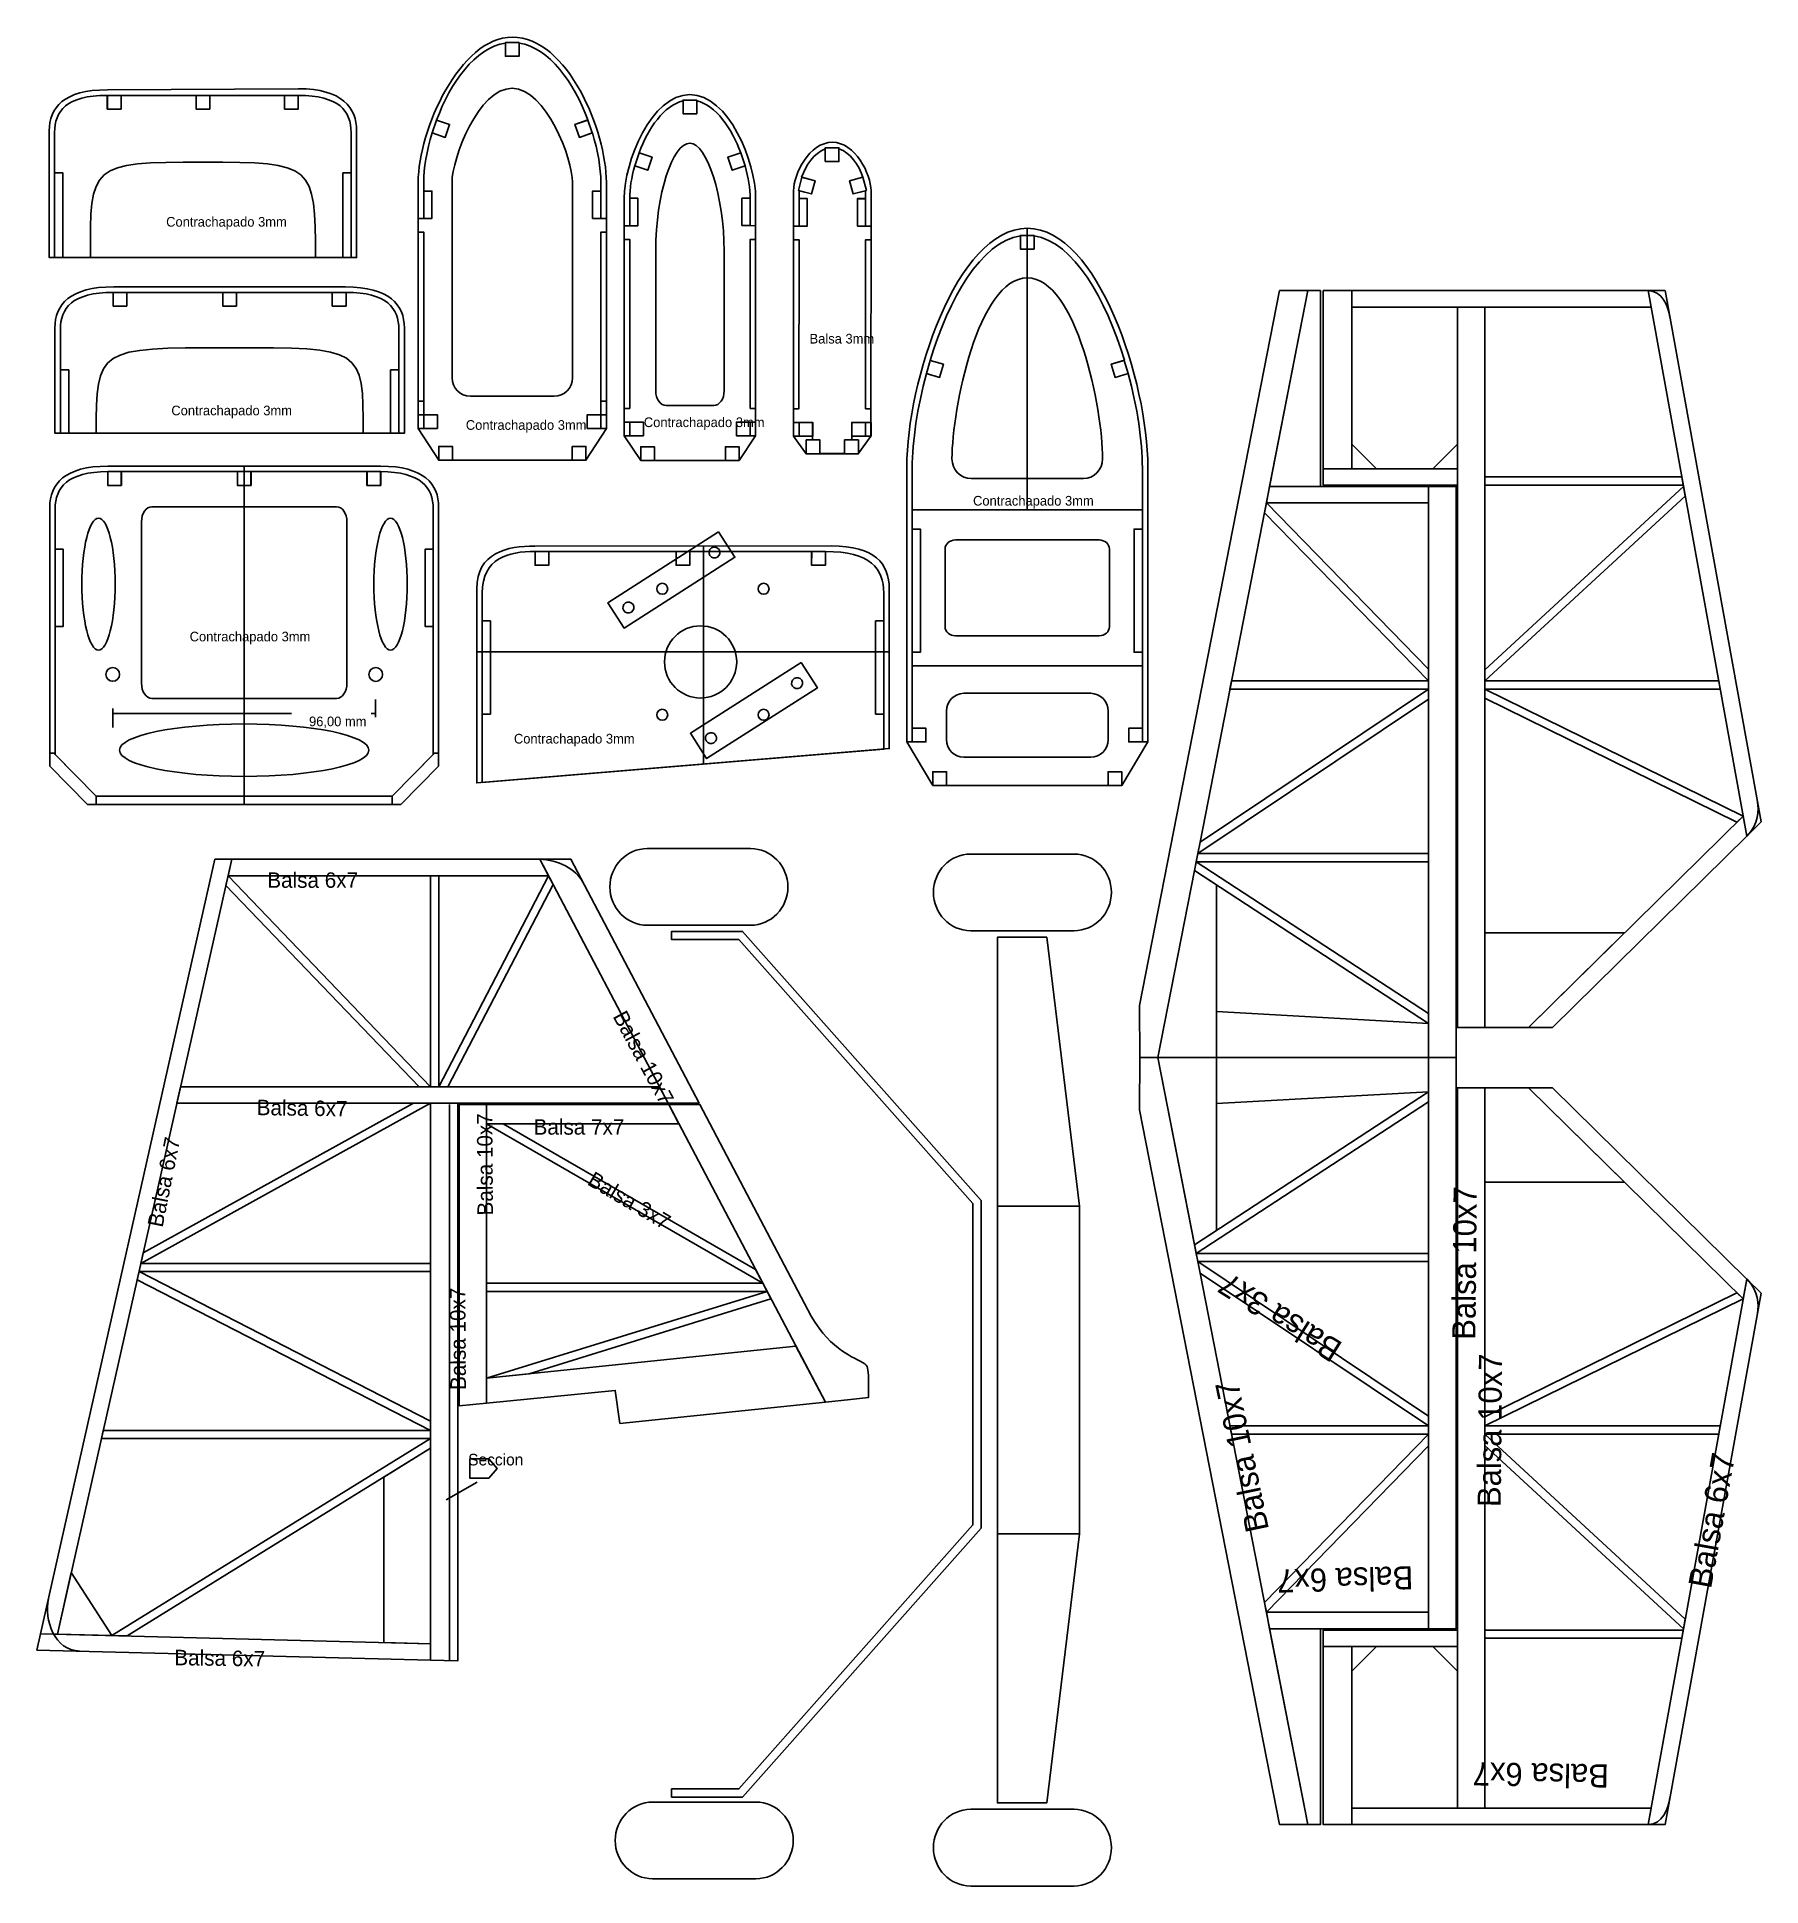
# Model space of a CAD drawing. Header units: millimetres. Extents: x 69 to 698, y -204 to 471.
import ezdxf

# ---------------------------------------------------------------- set-up
doc = ezdxf.new("R2010")
doc.units = ezdxf.units.MM
for name, color, linetype in [('Capa 1', 7, 'Continuous'), ('Cuadernas', 7, 'Continuous'), ('deriva', 7, 'Continuous'), ('estabilizador', 7, 'Continuous'), ('letras', 7, 'Continuous')]:
    doc.layers.add(name, color=color, linetype=linetype)
doc.styles.get("Standard").update_dxf_attribs({"font": 'txt.shx', "bigfont": 'extfont2.shx'})

msp = doc.modelspace()

# ---------------------------------------------------------------- texts
at = {"layer": 'Cuadernas', "char_height": 3.5278, "attachment_point": 1}
for s, insert in [('\\fAvantGarde Bk BT;Contrachapado 3mm', (115.75, 405.73)), ('\\fAvantGarde Bk BT;Balsa 3mm', (350.68, 363.06)), ('\\fAvantGarde Bk BT;Contrachapado 3mm', (117.65, 336.85)), ('\\fAvantGarde Bk BT;Contrachapado 3mm', (225.17, 331.55)), ('\\fAvantGarde Bk BT;Contrachapado 3mm', (290.17, 332.55)), ('\\fAvantGarde Bk BT;Contrachapado 3mm', (410.38, 303.89)), ('\\fAvantGarde Bk BT;Contrachapado 3mm', (124.34, 254.32)), ('\\fAvantGarde Bk BT;96,00 mm', (167.92, 223.33)), ('\\fAvantGarde Bk BT;Contrachapado 3mm', (242.74, 217.02))]:
    msp.add_mtext(s, dxfattribs=dict(at, insert=insert))
at = {"layer": 'letras', "attachment_point": 1}
for s, insert, char_height in [('\\fAvantGarde Bk BT;Balsa 6x7', (152.68, 166.46), 5.6444), ('\\fAvantGarde Bk BT;Balsa 7x7', (249.91, 76.34), 5.6444), ('\\fAvantGarde Bk BT;Seccion', (226.03, -45.82), 4.2333)]:
    msp.add_mtext(s, dxfattribs=dict(at, insert=insert, char_height=char_height))
for s, insert, char_height, rotation in [('\\fAvantGarde Bk BT;Balsa 10x7', (283.66, 116.59), 5.6444, 298.36384), ('\\fAvantGarde Bk BT;Balsa 6x7', (148.86, 83.48), 5.6444, 359.15681), ('\\fAvantGarde Bk BT;Balsa 10x7', (229.44, 41.16), 5.6444, 90.37617), ('\\fAvantGarde Bk BT;Balsa 6x7', (108.9, 37.7), 5.6444, 78.73573), ('\\fAvantGarde Bk BT;Balsa 3x7', (272.05, 57.52), 5.6444, 329.42039), ('\\fAvantGarde Bk BT;Balsa 10x7', (585.33, -4.15), 8.4666, 89.47507), ('\\fAvantGarde Bk BT;Balsa 10x7', (219.58, -22.53), 5.6444, 90.37617), ('\\fAvantGarde Bk BT;Balsa 3x7', (541.28, -12.77), 8.4666, 147.94308), ('\\fAvantGarde Bk BT;Balsa 10x7', (594.58, -65.21), 8.4666, 89.47507), ('\\fAvantGarde Bk BT;Balsa 10x7', (510.17, -75.14), 8.4666, 101.79035), ('\\fAvantGarde Bk BT;Balsa 6x7', (671.47, -93.83), 8.4666, 79.72271), ('\\fAvantGarde Bk BT;Balsa 6x7', (571.22, -95.28), 8.4666, 181.42578), ('\\fAvantGarde Bk BT;Balsa 6x7', (118.78, -117.34), 5.6444, 359.15681), ('\\fAvantGarde Bk BT;Balsa 6x7', (642.47, -167.72), 8.4666, 179.01331)]:
    msp.add_mtext(s, dxfattribs=dict(at, insert=insert, char_height=char_height, rotation=rotation))

# ---------------------------------------------------------------- linework, layer by layer
at = {"layer": 'Capa 1'}
msp.add_lwpolyline([(449.3, -75.02), (449.3, 44.56), (419.3, 44.56), (419.3, -75.02), (449.3, -75.02)], close=True, dxfattribs=at)
for points, knots in [([(342.77, 161.14), (342.77, 161.14), (342.77, 161.14), (342.77, 161.14), (342.77, 161.14), (342.77, 153.44), (336.64, 147.14), (329.15, 147.14), (329.15, 147.14), (329.15, 147.14), (291.38, 147.14), (291.38, 147.14), (291.38, 147.14), (283.89, 147.14), (277.77, 153.44), (277.77, 161.14), (277.77, 161.14), (277.77, 161.14), (277.77, 161.14), (277.77, 161.14), (277.77, 161.14), (277.77, 168.84), (283.89, 175.14), (291.38, 175.14), (291.38, 175.14), (291.38, 175.14), (329.15, 175.14), (329.15, 175.14), (329.15, 175.14), (336.64, 175.14), (342.77, 168.84), (342.77, 161.14)], [0, 0, 0, 0, 0.125, 0.125, 0.125, 0.125, 0.25, 0.25, 0.25, 0.25, 0.375, 0.375, 0.375, 0.375, 0.5, 0.5, 0.5, 0.5, 0.625, 0.625, 0.625, 0.625, 0.75, 0.75, 0.75, 0.75, 0.875, 0.875, 0.875, 0.875, 1, 1, 1, 1]), ([(395.9, 159.16), (395.9, 159.16), (395.9, 159.16), (395.9, 159.16), (395.9, 159.16), (395.9, 166.86), (402.02, 173.16), (409.51, 173.16), (409.51, 173.16), (409.51, 173.16), (447.28, 173.16), (447.28, 173.16), (447.28, 173.16), (454.77, 173.16), (460.9, 166.86), (460.9, 159.16), (460.9, 159.16), (460.9, 159.16), (460.9, 159.16), (460.9, 159.16), (460.9, 159.16), (460.9, 151.46), (454.77, 145.16), (447.28, 145.16), (447.28, 145.16), (447.28, 145.16), (409.51, 145.16), (409.51, 145.16), (409.51, 145.16), (402.02, 145.16), (395.9, 151.46), (395.9, 159.16)], [0, 0, 0, 0, 0.125, 0.125, 0.125, 0.125, 0.25, 0.25, 0.25, 0.25, 0.375, 0.375, 0.375, 0.375, 0.5, 0.5, 0.5, 0.5, 0.625, 0.625, 0.625, 0.625, 0.75, 0.75, 0.75, 0.75, 0.875, 0.875, 0.875, 0.875, 1, 1, 1, 1]), ([(419.3, 44.56), (419.3, 44.56), (419.3, 142.79), (419.3, 142.79), (419.3, 142.79), (419.3, 142.79), (437.29, 142.79), (437.29, 142.79), (437.29, 142.79), (437.29, 142.79), (449.29, 44.56), (449.29, 44.56), (449.29, 44.56), (449.29, 44.56), (419.3, 44.56), (419.3, 44.56)], [0, 0, 0, 0, 0.25, 0.25, 0.25, 0.25, 0.5, 0.5, 0.5, 0.5, 0.75, 0.75, 0.75, 0.75, 1, 1, 1, 1]), ([(419.3, -75.02), (419.3, -75.02), (419.3, -173.25), (419.3, -173.25), (419.3, -173.25), (419.3, -173.25), (437.29, -173.25), (437.29, -173.25), (437.29, -173.25), (437.29, -173.25), (449.29, -75.02), (449.29, -75.02), (449.29, -75.02), (449.29, -75.02), (419.3, -75.02), (419.3, -75.02)], [0, 0, 0, 0, 0.25, 0.25, 0.25, 0.25, 0.5, 0.5, 0.5, 0.5, 0.75, 0.75, 0.75, 0.75, 1, 1, 1, 1]), ([(344.72, -186.97), (344.72, -186.97), (344.72, -186.97), (344.72, -186.97), (344.72, -186.97), (344.72, -194.67), (338.6, -200.97), (331.11, -200.97), (331.11, -200.97), (331.11, -200.97), (293.34, -200.97), (293.34, -200.97), (293.34, -200.97), (285.85, -200.97), (279.72, -194.67), (279.72, -186.97), (279.72, -186.97), (279.72, -186.97), (279.72, -186.97), (279.72, -186.97), (279.72, -186.97), (279.72, -179.27), (285.85, -172.97), (293.34, -172.97), (293.34, -172.97), (293.34, -172.97), (331.11, -172.97), (331.11, -172.97), (331.11, -172.97), (338.6, -172.97), (344.72, -179.27), (344.72, -186.97)], [0, 0, 0, 0, 0.125, 0.125, 0.125, 0.125, 0.25, 0.25, 0.25, 0.25, 0.375, 0.375, 0.375, 0.375, 0.5, 0.5, 0.5, 0.5, 0.625, 0.625, 0.625, 0.625, 0.75, 0.75, 0.75, 0.75, 0.875, 0.875, 0.875, 0.875, 1, 1, 1, 1]), ([(395.9, -189.61), (395.9, -189.61), (395.9, -189.61), (395.9, -189.61), (395.9, -189.61), (395.9, -181.91), (402.02, -175.61), (409.51, -175.61), (409.51, -175.61), (409.51, -175.61), (447.28, -175.61), (447.28, -175.61), (447.28, -175.61), (454.77, -175.61), (460.9, -181.91), (460.9, -189.61), (460.9, -189.61), (460.9, -189.61), (460.9, -189.61), (460.9, -189.61), (460.9, -189.61), (460.9, -197.31), (454.77, -203.61), (447.28, -203.61), (447.28, -203.61), (447.28, -203.61), (409.51, -203.61), (409.51, -203.61), (409.51, -203.61), (402.02, -203.61), (395.9, -197.31), (395.9, -189.61)], [0, 0, 0, 0, 0.125, 0.125, 0.125, 0.125, 0.25, 0.25, 0.25, 0.25, 0.375, 0.375, 0.375, 0.375, 0.5, 0.5, 0.5, 0.5, 0.625, 0.625, 0.625, 0.625, 0.75, 0.75, 0.75, 0.75, 0.875, 0.875, 0.875, 0.875, 1, 1, 1, 1])]:
    msp.add_open_spline(points, degree=3, knots=knots, dxfattribs=at)
at = {"layer": 'Capa 1', "color": 254}
msp.add_open_spline([(410.31, -13.13), (410.31, -13.13), (410.31, -71.78), (410.31, -71.78), (410.31, -71.78), (410.31, -71.78), (324.9, -168.14), (324.9, -168.14), (324.9, -168.14), (324.9, -168.14), (300.31, -168.14), (300.31, -168.14), (300.31, -168.14), (300.31, -168.14), (300.31, -171.15), (300.31, -171.15), (300.31, -171.15), (300.31, -171.15), (326.25, -171.15), (326.25, -171.15), (326.25, -171.15), (326.25, -171.15), (413.31, -72.92), (413.31, -72.92), (413.31, -72.92), (413.31, -72.92), (413.31, -13.13), (413.31, -13.13), (413.31, -13.13), (413.31, -13.13), (413.31, 46.67), (413.31, 46.67), (413.31, 46.67), (413.31, 46.67), (326.25, 144.89), (326.25, 144.89), (326.25, 144.89), (326.25, 144.89), (300.31, 144.89), (300.31, 144.89), (300.31, 144.89), (300.31, 144.89), (300.31, 141.89), (300.31, 141.89), (300.31, 141.89), (300.31, 141.89), (324.9, 141.89), (324.9, 141.89), (324.9, 141.89), (324.9, 141.89), (410.31, 45.53), (410.31, 45.53), (410.31, 45.53), (410.31, 45.53), (410.31, -13.13), (410.31, -13.13)], degree=3, knots=[0, 0, 0, 0, 0.071429, 0.071429, 0.071429, 0.071429, 0.142857, 0.142857, 0.142857, 0.142857, 0.214286, 0.214286, 0.214286, 0.214286, 0.285714, 0.285714, 0.285714, 0.285714, 0.357143, 0.357143, 0.357143, 0.357143, 0.428571, 0.428571, 0.428571, 0.428571, 0.5, 0.5, 0.5, 0.5, 0.571429, 0.571429, 0.571429, 0.571429, 0.642857, 0.642857, 0.642857, 0.642857, 0.714286, 0.714286, 0.714286, 0.714286, 0.785714, 0.785714, 0.785714, 0.785714, 0.857143, 0.857143, 0.857143, 0.857143, 0.928571, 0.928571, 0.928571, 0.928571, 1, 1, 1, 1], dxfattribs=at)
at = {"layer": 'Cuadernas'}
for points in [[(239.63, 464.39), (244.63, 464.39), (244.63, 469.39), (239.63, 469.39), (239.63, 464.39)], [(304.5, 443.39), (309.5, 443.39), (309.5, 448.39), (304.5, 448.39), (304.5, 443.39)], [(356.43, 425.98), (361.43, 425.98), (361.43, 430.98), (356.43, 430.98), (356.43, 425.98)], [(209.78, 405.21), (212.78, 405.21), (212.78, 415.21), (209.78, 415.21), (209.78, 405.21)], [(271.48, 405.21), (274.48, 405.21), (274.48, 415.21), (271.48, 415.21), (271.48, 405.21)], [(285, 402.55), (288, 402.55), (288, 412.55), (285, 412.55), (285, 402.55)], [(326, 402.56), (329, 402.56), (329, 412.56), (326, 412.56), (326, 402.56)], [(346.84, 402.42), (349.84, 402.42), (349.84, 412.42), (346.84, 412.42), (346.84, 402.42)], [(368.14, 402.42), (371.14, 402.42), (371.14, 412.42), (368.14, 412.42), (368.14, 402.42)], [(427.69, 393.98), (432.69, 393.98), (432.69, 398.98), (427.69, 398.98), (427.69, 393.98)], [(209.78, 328.51), (214.78, 328.51), (214.78, 333.51), (209.78, 333.51), (209.78, 328.51)], [(269.48, 328.51), (274.48, 328.51), (274.48, 333.51), (269.48, 333.51), (269.48, 328.51)], [(285, 325.85), (290, 325.85), (290, 330.85), (285, 330.85), (285, 325.85)], [(324, 325.85), (329, 325.85), (329, 330.85), (324, 330.85), (324, 325.85)], [(344.83, 325.72), (346.84, 325.72), (346.84, 330.72), (344.83, 330.72), (344.83, 325.72)], [(346.84, 325.72), (351.84, 325.72), (351.84, 330.72), (346.84, 330.72), (346.84, 325.72)], [(349.47, 319.31), (354.47, 319.31), (354.47, 324.31), (349.47, 324.31), (349.47, 319.31)], [(363.5, 319.31), (368.5, 319.31), (368.5, 324.31), (363.5, 324.31), (363.5, 319.31)], [(366.14, 325.72), (371.14, 325.72), (371.14, 330.72), (366.14, 330.72), (366.14, 325.72)], [(371.14, 325.72), (373.13, 325.72), (373.13, 330.72), (371.14, 330.72), (371.14, 325.72)], [(215.26, 316.94), (220.26, 316.94), (220.26, 321.94), (215.26, 321.94), (215.26, 316.94)], [(264.01, 316.94), (269.01, 316.94), (269.01, 321.94), (264.01, 321.94), (264.01, 316.94)], [(289.05, 316.87), (294.05, 316.87), (294.05, 321.87), (289.05, 321.87), (289.05, 316.87)], [(319.96, 316.87), (324.96, 316.87), (324.96, 321.87), (319.96, 321.87), (319.96, 316.87)], [(94.42, 307.75), (99.42, 307.75), (99.42, 312.75), (94.42, 312.75), (94.42, 307.75)], [(141.75, 307.75), (146.75, 307.75), (146.75, 312.75), (141.75, 312.75), (141.75, 307.75)], [(189.08, 307.75), (194.08, 307.75), (194.08, 312.75), (189.08, 312.75), (189.08, 307.75)], [(388.17, 241.83), (472.2, 241.83), (472.2, 298.79), (388.17, 298.79), (388.17, 241.83)], [(250.46, 278.6), (255.46, 278.6), (255.46, 283.6), (250.46, 283.6), (250.46, 278.6)], [(301.96, 278.6), (306.96, 278.6), (306.96, 283.6), (301.96, 283.6), (301.96, 278.6)], [(351.45, 278.6), (356.45, 278.6), (356.45, 283.6), (351.45, 283.6), (351.45, 278.6)], [(231.16, 224.22), (234.16, 224.22), (234.16, 258.25), (231.16, 258.25), (231.16, 224.22)], [(374.76, 224.22), (377.76, 224.22), (377.76, 258.25), (374.76, 258.25), (374.76, 224.22)], [(388.17, 214.06), (393.17, 214.06), (393.17, 219.06), (388.17, 219.06), (388.17, 214.06)], [(467.2, 214.06), (472.2, 214.06), (472.2, 219.06), (467.2, 219.06), (467.2, 214.06)], [(395.69, 198.17), (400.69, 198.17), (400.69, 203.17), (395.69, 203.17), (395.69, 198.17)], [(459.69, 198.17), (464.69, 198.17), (464.69, 203.17), (459.69, 203.17), (459.69, 198.17)], [(90.21, 191.25), (198.29, 191.25), (198.29, 194.25), (90.21, 194.25), (90.21, 191.25)]]:
    msp.add_lwpolyline(points, close=True, dxfattribs=at)
for centre, major_axis in [((296.9, 269.98), (0, 2)), ((333.89, 269.98), (0, 2)), ((310.89, 243.29), (0, 13.18)), ((296.9, 223.98), (0, 2)), ((333.89, 223.98), (0, 2))]:
    msp.add_ellipse(centre, major_axis=major_axis, ratio=1, dxfattribs=at)
for points, knots in [([(276.48, 418.4), (276.49, 436.97), (262.37, 471.44), (242.13, 471.4), (242.13, 471.4), (223.16, 471.44), (207.78, 437.55), (207.78, 418.4), (207.78, 418.4), (207.78, 418.1), (207.78, 412.94), (207.78, 405.21), (207.78, 405.21), (207.78, 405.21), (207.78, 400.2), (207.78, 400.2), (207.78, 400.2), (207.78, 400.2), (207.78, 328.51), (207.78, 328.51), (207.78, 328.51), (207.78, 328.51), (209.78, 328.51), (209.78, 328.51), (209.78, 328.51), (209.78, 328.51), (209.78, 396.08), (209.78, 396.08)], [0, 0, 0, 0, 0.142857, 0.142857, 0.142857, 0.142857, 0.285714, 0.285714, 0.285714, 0.285714, 0.428571, 0.428571, 0.428571, 0.428571, 0.571429, 0.571429, 0.571429, 0.571429, 0.714286, 0.714286, 0.714286, 0.714286, 0.857143, 0.857143, 0.857143, 0.857143, 1, 1, 1, 1]), ([(129.17, 390.93), (129.17, 390.93), (185.3, 390.93), (185.3, 390.93), (185.3, 390.93), (185.3, 390.93), (185.3, 417.45), (185.3, 417.45), (185.3, 417.45), (185.3, 417.45), (185.3, 431.63), (185.3, 431.63), (185.3, 431.63), (185.3, 431.63), (185.3, 437.13), (185.3, 437.13), (185.3, 437.13), (185.3, 445.63), (180.03, 452.57), (163.97, 452.57), (163.97, 452.57), (163.97, 452.57), (94.32, 452.16), (94.32, 452.16), (94.32, 452.16), (78.27, 452.16), (73.06, 445.65), (73.06, 437.15), (73.06, 437.15), (73.06, 437.15), (73.06, 431.65), (73.06, 431.65), (73.06, 431.65), (73.06, 431.65), (73.06, 417.47), (73.06, 417.47), (73.06, 417.47), (73.06, 417.47), (73.06, 390.93), (73.06, 390.93), (73.06, 390.93), (73.06, 390.93), (129.17, 390.93), (129.17, 390.93)], [0, 0, 0, 0, 0.090909, 0.090909, 0.090909, 0.090909, 0.181818, 0.181818, 0.181818, 0.181818, 0.272727, 0.272727, 0.272727, 0.272727, 0.363636, 0.363636, 0.363636, 0.363636, 0.454545, 0.454545, 0.454545, 0.454545, 0.545455, 0.545455, 0.545455, 0.545455, 0.636364, 0.636364, 0.636364, 0.636364, 0.727273, 0.727273, 0.727273, 0.727273, 0.818182, 0.818182, 0.818182, 0.818182, 0.909091, 0.909091, 0.909091, 0.909091, 1, 1, 1, 1]), ([(94.32, 450.13), (94.32, 450.13), (94.32, 445.13), (94.32, 445.13), (94.32, 445.13), (94.32, 445.13), (99.32, 445.13), (99.32, 445.13), (99.32, 445.13), (99.32, 445.13), (99.32, 450.13), (99.32, 450.13), (99.32, 450.13), (99.32, 450.13), (94.32, 450.13), (94.32, 450.13)], [0, 0, 0, 0, 0.25, 0.25, 0.25, 0.25, 0.5, 0.5, 0.5, 0.5, 0.75, 0.75, 0.75, 0.75, 1, 1, 1, 1]), ([(126.66, 445.13), (126.66, 445.13), (126.66, 450.13), (126.66, 450.13), (126.66, 450.13), (126.66, 450.13), (131.66, 450.13), (131.66, 450.13), (131.66, 450.13), (131.66, 450.13), (131.66, 445.13), (131.66, 445.13), (131.66, 445.13), (131.66, 445.13), (126.66, 445.13), (126.66, 445.13)], [0, 0, 0, 0, 0.25, 0.25, 0.25, 0.25, 0.5, 0.5, 0.5, 0.5, 0.75, 0.75, 0.75, 0.75, 1, 1, 1, 1]), ([(158.97, 445.13), (158.97, 445.13), (158.97, 450.13), (158.97, 450.13), (158.97, 450.13), (158.97, 450.13), (163.97, 450.13), (163.97, 450.13), (163.97, 450.13), (163.97, 450.13), (163.97, 445.13), (163.97, 445.13), (163.97, 445.13), (163.97, 445.13), (158.97, 445.13), (158.97, 445.13)], [0, 0, 0, 0, 0.25, 0.25, 0.25, 0.25, 0.5, 0.5, 0.5, 0.5, 0.75, 0.75, 0.75, 0.75, 1, 1, 1, 1]), ([(331, 325.85), (331, 325.85), (331, 412.6), (331, 412.6), (331, 412.6), (331.01, 425.84), (321.14, 450.43), (307, 450.4), (307, 450.4), (292.86, 450.43), (283, 425.84), (283, 412.6), (283, 412.6), (283, 412.6), (283, 325.85), (283, 325.85), (283, 325.85), (283, 325.85), (289.05, 316.87), (289.05, 316.87), (289.05, 316.87), (289.05, 316.87), (324.96, 316.87), (324.96, 316.87), (324.96, 316.87), (324.96, 316.87), (331, 325.85), (331, 325.85)], [0, 0, 0, 0, 0.142857, 0.142857, 0.142857, 0.142857, 0.285714, 0.285714, 0.285714, 0.285714, 0.428571, 0.428571, 0.428571, 0.428571, 0.571429, 0.571429, 0.571429, 0.571429, 0.714286, 0.714286, 0.714286, 0.714286, 0.857143, 0.857143, 0.857143, 0.857143, 1, 1, 1, 1]), ([(214.5, 441.13), (214.5, 441.13), (219.24, 439.53), (219.24, 439.53), (219.24, 439.53), (219.24, 439.53), (217.64, 434.8), (217.64, 434.8), (217.64, 434.8), (217.64, 434.8), (212.9, 436.4), (212.9, 436.4), (212.9, 436.4), (212.9, 436.4), (214.5, 441.13), (214.5, 441.13)], [0, 0, 0, 0, 0.25, 0.25, 0.25, 0.25, 0.5, 0.5, 0.5, 0.5, 0.75, 0.75, 0.75, 0.75, 1, 1, 1, 1]), ([(269.76, 441.13), (269.76, 441.13), (265.03, 439.53), (265.03, 439.53), (265.03, 439.53), (265.03, 439.53), (266.63, 434.8), (266.63, 434.8), (266.63, 434.8), (266.63, 434.8), (271.36, 436.4), (271.36, 436.4), (271.36, 436.4), (271.36, 436.4), (269.76, 441.13), (269.76, 441.13)], [0, 0, 0, 0, 0.25, 0.25, 0.25, 0.25, 0.5, 0.5, 0.5, 0.5, 0.75, 0.75, 0.75, 0.75, 1, 1, 1, 1]), ([(373.13, 415.29), (373.13, 421.49), (367.32, 433), (358.98, 432.99), (358.98, 432.99), (350.64, 433), (344.83, 421.49), (344.83, 415.29), (344.83, 415.29), (344.83, 415.29), (344.8, 325.72), (344.8, 325.72), (344.8, 325.72), (344.8, 325.72), (349.44, 319.31), (349.44, 319.31), (349.44, 319.31), (349.44, 319.31), (368.47, 319.31), (368.47, 319.31), (368.47, 319.31), (368.47, 319.31), (373.1, 325.72), (373.1, 325.72), (373.1, 325.72), (373.1, 325.72), (373.13, 415.29), (373.13, 415.29)], [0, 0, 0, 0, 0.142857, 0.142857, 0.142857, 0.142857, 0.285714, 0.285714, 0.285714, 0.285714, 0.428571, 0.428571, 0.428571, 0.428571, 0.571429, 0.571429, 0.571429, 0.571429, 0.714286, 0.714286, 0.714286, 0.714286, 0.857143, 0.857143, 0.857143, 0.857143, 1, 1, 1, 1]), ([(288.43, 429.15), (288.43, 429.15), (293.17, 427.55), (293.17, 427.55), (293.17, 427.55), (293.17, 427.55), (291.57, 422.82), (291.57, 422.82), (291.57, 422.82), (291.57, 422.82), (286.83, 424.42), (286.83, 424.42), (286.83, 424.42), (286.83, 424.42), (288.43, 429.15), (288.43, 429.15)], [0, 0, 0, 0, 0.25, 0.25, 0.25, 0.25, 0.5, 0.5, 0.5, 0.5, 0.75, 0.75, 0.75, 0.75, 1, 1, 1, 1]), ([(325.57, 429.15), (325.57, 429.15), (320.83, 427.55), (320.83, 427.55), (320.83, 427.55), (320.83, 427.55), (322.43, 422.82), (322.43, 422.82), (322.43, 422.82), (322.43, 422.82), (327.17, 424.42), (327.17, 424.42), (327.17, 424.42), (327.17, 424.42), (325.57, 429.15), (325.57, 429.15)], [0, 0, 0, 0, 0.25, 0.25, 0.25, 0.25, 0.5, 0.5, 0.5, 0.5, 0.75, 0.75, 0.75, 0.75, 1, 1, 1, 1]), ([(78.06, 421.8), (78.06, 421.8), (78.06, 390.93), (78.06, 390.93), (78.06, 390.93), (78.06, 390.93), (75.01, 390.93), (75.01, 390.93), (75.01, 390.93), (75.01, 390.93), (75.01, 421.8), (75.01, 421.8), (75.01, 421.8), (75.01, 421.8), (78.06, 421.8), (78.06, 421.8)], [0, 0, 0, 0, 0.25, 0.25, 0.25, 0.25, 0.5, 0.5, 0.5, 0.5, 0.75, 0.75, 0.75, 0.75, 1, 1, 1, 1]), ([(180.27, 421.8), (180.27, 421.8), (180.27, 390.93), (180.27, 390.93), (180.27, 390.93), (180.27, 390.93), (183.3, 390.93), (183.3, 390.93), (183.3, 390.93), (183.3, 390.93), (183.3, 421.8), (183.3, 421.8), (183.3, 421.8), (183.3, 421.8), (180.27, 421.8), (180.27, 421.8)], [0, 0, 0, 0, 0.25, 0.25, 0.25, 0.25, 0.5, 0.5, 0.5, 0.5, 0.75, 0.75, 0.75, 0.75, 1, 1, 1, 1]), ([(347.92, 420.25), (347.92, 420.25), (352.75, 418.95), (352.75, 418.95), (352.75, 418.95), (352.75, 418.95), (351.45, 414.13), (351.45, 414.13), (351.45, 414.13), (351.45, 414.13), (346.62, 415.42), (346.62, 415.42), (346.62, 415.42), (346.62, 415.42), (347.92, 420.25), (347.92, 420.25)], [0, 0, 0, 0, 0.25, 0.25, 0.25, 0.25, 0.5, 0.5, 0.5, 0.5, 0.75, 0.75, 0.75, 0.75, 1, 1, 1, 1]), ([(370.12, 420.25), (370.12, 420.25), (365.29, 418.95), (365.29, 418.95), (365.29, 418.95), (365.29, 418.95), (366.59, 414.13), (366.59, 414.13), (366.59, 414.13), (366.59, 414.13), (371.42, 415.42), (371.42, 415.42), (371.42, 415.42), (371.42, 415.42), (370.12, 420.25), (370.12, 420.25)], [0, 0, 0, 0, 0.25, 0.25, 0.25, 0.25, 0.5, 0.5, 0.5, 0.5, 0.75, 0.75, 0.75, 0.75, 1, 1, 1, 1]), ([(276.48, 418.4), (276.48, 418.4), (276.48, 328.51), (276.48, 328.51), (276.48, 328.51), (276.48, 328.51), (274.48, 328.51), (274.48, 328.51), (274.48, 328.51), (274.48, 328.51), (274.48, 396.7), (274.48, 396.7)], [0, 0, 0, 0, 0.333333, 0.333333, 0.333333, 0.333333, 0.666667, 0.666667, 0.666667, 0.666667, 1, 1, 1, 1]), ([(474.19, 214.06), (474.19, 214.06), (472.2, 214.06), (472.2, 214.06), (472.2, 214.06), (472.2, 214.06), (472.2, 298.79), (472.2, 298.79), (472.2, 298.79), (472.2, 298.79), (388.17, 298.79), (388.17, 298.79), (388.17, 298.79), (388.17, 298.79), (388.17, 214.06), (388.17, 214.06), (388.17, 214.06), (388.17, 214.06), (386.18, 214.06), (386.18, 214.06), (386.18, 214.06), (386.18, 214.06), (386.18, 314.56), (386.18, 314.56), (386.18, 314.56), (386.18, 345.05), (404.26, 401.66), (430.19, 401.6), (430.19, 401.6), (456.11, 401.66), (474.2, 345.05), (474.19, 314.56), (474.19, 314.56), (474.19, 314.56), (474.19, 214.06), (474.19, 214.06)], [0, 0, 0, 0, 0.111111, 0.111111, 0.111111, 0.111111, 0.222222, 0.222222, 0.222222, 0.222222, 0.333333, 0.333333, 0.333333, 0.333333, 0.444444, 0.444444, 0.444444, 0.444444, 0.555556, 0.555556, 0.555556, 0.555556, 0.666667, 0.666667, 0.666667, 0.666667, 0.777778, 0.777778, 0.777778, 0.777778, 0.888889, 0.888889, 0.888889, 0.888889, 1, 1, 1, 1]), ([(430.19, 401.6), (430.19, 401.6), (430.19, 342.68), (430.19, 342.68), (430.19, 342.68), (430.19, 342.68), (430.19, 298.79), (430.19, 298.79)], [0, 0, 0, 0, 0.5, 0.5, 0.5, 0.5, 1, 1, 1, 1]), ([(138.93, 326.75), (138.93, 326.75), (75.13, 326.75), (75.13, 326.75), (75.13, 326.75), (75.13, 326.75), (75.13, 345.54), (75.13, 345.54), (75.13, 345.54), (75.13, 345.54), (75.13, 359.72), (75.13, 359.72), (75.13, 359.72), (75.13, 359.72), (75.13, 365.22), (75.13, 365.22), (75.13, 365.22), (75.13, 373.72), (80.58, 380.22), (96.63, 380.22), (96.63, 380.22), (96.63, 380.22), (138.93, 380.21), (138.93, 380.21), (138.93, 380.21), (138.93, 380.21), (181.23, 380.21), (181.23, 380.21), (181.23, 380.21), (197.28, 380.21), (202.73, 373.71), (202.73, 365.21), (202.73, 365.21), (202.73, 365.21), (202.73, 359.71), (202.73, 359.71), (202.73, 359.71), (202.73, 359.71), (202.73, 345.53), (202.73, 345.53), (202.73, 345.53), (202.73, 345.53), (202.73, 326.75), (202.73, 326.75), (202.73, 326.75), (202.73, 326.75), (138.93, 326.75), (138.93, 326.75)], [0, 0, 0, 0, 0.083333, 0.083333, 0.083333, 0.083333, 0.166667, 0.166667, 0.166667, 0.166667, 0.25, 0.25, 0.25, 0.25, 0.333333, 0.333333, 0.333333, 0.333333, 0.416667, 0.416667, 0.416667, 0.416667, 0.5, 0.5, 0.5, 0.5, 0.583333, 0.583333, 0.583333, 0.583333, 0.666667, 0.666667, 0.666667, 0.666667, 0.75, 0.75, 0.75, 0.75, 0.833333, 0.833333, 0.833333, 0.833333, 0.916667, 0.916667, 0.916667, 0.916667, 1, 1, 1, 1]), ([(96.38, 378.21), (96.38, 378.21), (96.38, 373.21), (96.38, 373.21), (96.38, 373.21), (96.38, 373.21), (101.38, 373.21), (101.38, 373.21), (101.38, 373.21), (101.38, 373.21), (101.38, 378.21), (101.38, 378.21), (101.38, 378.21), (101.38, 378.21), (96.38, 378.21), (96.38, 378.21)], [0, 0, 0, 0, 0.25, 0.25, 0.25, 0.25, 0.5, 0.5, 0.5, 0.5, 0.75, 0.75, 0.75, 0.75, 1, 1, 1, 1]), ([(136.42, 373.21), (136.42, 373.21), (136.42, 378.21), (136.42, 378.21), (136.42, 378.21), (136.42, 378.21), (141.43, 378.21), (141.43, 378.21), (141.43, 378.21), (141.43, 378.21), (141.43, 373.21), (141.43, 373.21), (141.43, 373.21), (141.43, 373.21), (136.42, 373.21), (136.42, 373.21)], [0, 0, 0, 0, 0.25, 0.25, 0.25, 0.25, 0.5, 0.5, 0.5, 0.5, 0.75, 0.75, 0.75, 0.75, 1, 1, 1, 1]), ([(176.43, 373.21), (176.43, 373.21), (176.43, 378.21), (176.43, 378.21), (176.43, 378.21), (176.43, 378.21), (181.43, 378.21), (181.43, 378.21), (181.43, 378.21), (181.43, 378.21), (181.43, 373.21), (181.43, 373.21), (181.43, 373.21), (181.43, 373.21), (176.43, 373.21), (176.43, 373.21)], [0, 0, 0, 0, 0.25, 0.25, 0.25, 0.25, 0.5, 0.5, 0.5, 0.5, 0.75, 0.75, 0.75, 0.75, 1, 1, 1, 1]), ([(394.77, 353.39), (394.77, 353.39), (399.56, 351.95), (399.56, 351.95), (399.56, 351.95), (399.56, 351.95), (398.13, 347.16), (398.13, 347.16), (398.13, 347.16), (398.13, 347.16), (393.34, 348.59), (393.34, 348.59), (393.34, 348.59), (393.34, 348.59), (394.77, 353.39), (394.77, 353.39)], [0, 0, 0, 0, 0.25, 0.25, 0.25, 0.25, 0.5, 0.5, 0.5, 0.5, 0.75, 0.75, 0.75, 0.75, 1, 1, 1, 1]), ([(465.61, 353.39), (465.61, 353.39), (460.82, 351.95), (460.82, 351.95), (460.82, 351.95), (460.82, 351.95), (462.25, 347.16), (462.25, 347.16), (462.25, 347.16), (462.25, 347.16), (467.04, 348.59), (467.04, 348.59), (467.04, 348.59), (467.04, 348.59), (465.61, 353.39), (465.61, 353.39)], [0, 0, 0, 0, 0.25, 0.25, 0.25, 0.25, 0.5, 0.5, 0.5, 0.5, 0.75, 0.75, 0.75, 0.75, 1, 1, 1, 1]), ([(80.17, 349.88), (80.17, 349.88), (80.17, 326.75), (80.17, 326.75), (80.17, 326.75), (80.17, 326.75), (77.12, 326.75), (77.12, 326.75), (77.12, 326.75), (77.12, 326.75), (77.12, 349.88), (77.12, 349.88), (77.12, 349.88), (77.12, 349.88), (80.17, 349.88), (80.17, 349.88)], [0, 0, 0, 0, 0.25, 0.25, 0.25, 0.25, 0.5, 0.5, 0.5, 0.5, 0.75, 0.75, 0.75, 0.75, 1, 1, 1, 1]), ([(197.72, 349.88), (197.72, 349.88), (197.72, 326.75), (197.72, 326.75), (197.72, 326.75), (197.72, 326.75), (200.75, 326.75), (200.75, 326.75), (200.75, 326.75), (200.75, 326.75), (200.75, 349.88), (200.75, 349.88), (200.75, 349.88), (200.75, 349.88), (197.72, 349.88), (197.72, 349.88)], [0, 0, 0, 0, 0.25, 0.25, 0.25, 0.25, 0.5, 0.5, 0.5, 0.5, 0.75, 0.75, 0.75, 0.75, 1, 1, 1, 1]), ([(75.22, 294.25), (75.22, 294.25), (75.22, 209.95), (75.22, 209.95), (75.22, 209.95), (75.22, 209.95), (73.25, 209.95), (73.25, 209.95), (73.25, 209.95), (73.25, 209.95), (73.25, 299.75), (73.25, 299.75), (73.25, 299.75), (73.25, 308.25), (78.62, 314.75), (94.45, 314.75), (94.45, 314.75), (94.45, 314.75), (194.05, 314.75), (194.05, 314.75), (194.05, 314.75), (209.88, 314.75), (215.25, 308.25), (215.25, 299.75), (215.25, 299.75), (215.25, 299.75), (215.25, 209.95), (215.25, 209.95), (215.25, 209.95), (215.25, 209.95), (213.28, 209.95), (213.28, 209.95), (213.28, 209.95), (213.28, 209.95), (213.28, 294.25), (213.28, 294.25)], [0, 0, 0, 0, 0.111111, 0.111111, 0.111111, 0.111111, 0.222222, 0.222222, 0.222222, 0.222222, 0.333333, 0.333333, 0.333333, 0.333333, 0.444444, 0.444444, 0.444444, 0.444444, 0.555556, 0.555556, 0.555556, 0.555556, 0.666667, 0.666667, 0.666667, 0.666667, 0.777778, 0.777778, 0.777778, 0.777778, 0.888889, 0.888889, 0.888889, 0.888889, 1, 1, 1, 1]), ([(317.48, 290.75), (317.48, 290.75), (277.03, 264.91), (277.03, 264.91), (277.03, 264.91), (277.03, 264.91), (282.95, 255.64), (282.95, 255.64), (282.95, 255.64), (282.95, 255.64), (323.4, 281.48), (323.4, 281.48), (323.4, 281.48), (323.4, 281.48), (317.48, 290.75), (317.48, 290.75)], [0, 0, 0, 0, 0.25, 0.25, 0.25, 0.25, 0.5, 0.5, 0.5, 0.5, 0.75, 0.75, 0.75, 0.75, 1, 1, 1, 1]), ([(358.62, 285.62), (358.62, 285.62), (250.35, 285.59), (250.35, 285.59), (250.35, 285.59), (240.26, 285.58), (229.18, 283.25), (229.16, 269.93), (229.16, 269.93), (229.16, 269.93), (229.16, 199.14), (229.16, 199.14), (229.16, 199.14), (229.16, 199.14), (379.75, 211.65), (379.75, 211.65), (379.75, 211.65), (379.75, 211.65), (379.76, 269.98), (379.76, 269.98), (379.76, 269.98), (379.79, 279.21), (374.54, 285.59), (358.62, 285.62)], [0, 0, 0, 0, 0.166667, 0.166667, 0.166667, 0.166667, 0.333333, 0.333333, 0.333333, 0.333333, 0.5, 0.5, 0.5, 0.5, 0.666667, 0.666667, 0.666667, 0.666667, 0.833333, 0.833333, 0.833333, 0.833333, 1, 1, 1, 1]), ([(347.64, 243.08), (347.64, 243.08), (307.19, 217.24), (307.19, 217.24), (307.19, 217.24), (307.19, 217.24), (313.11, 207.97), (313.11, 207.97), (313.11, 207.97), (313.11, 207.97), (353.56, 233.81), (353.56, 233.81), (353.56, 233.81), (353.56, 233.81), (347.64, 243.08), (347.64, 243.08)], [0, 0, 0, 0, 0.25, 0.25, 0.25, 0.25, 0.5, 0.5, 0.5, 0.5, 0.75, 0.75, 0.75, 0.75, 1, 1, 1, 1]), ([(74.73, 209.95), (74.73, 209.95), (73.25, 209.95), (73.25, 209.95), (73.25, 209.95), (73.25, 209.95), (73.25, 205.25), (73.25, 205.25), (73.25, 205.25), (73.25, 205.25), (87.06, 191.25), (87.06, 191.25), (87.06, 191.25), (87.06, 191.25), (90.18, 191.25), (90.18, 191.25), (90.18, 191.25), (90.18, 191.25), (90.18, 194.25), (90.18, 194.25), (90.18, 194.25), (90.18, 194.25), (74.73, 209.95), (74.73, 209.95)], [0, 0, 0, 0, 0.166667, 0.166667, 0.166667, 0.166667, 0.333333, 0.333333, 0.333333, 0.333333, 0.5, 0.5, 0.5, 0.5, 0.666667, 0.666667, 0.666667, 0.666667, 0.833333, 0.833333, 0.833333, 0.833333, 1, 1, 1, 1]), ([(213.77, 209.95), (213.77, 209.95), (198.28, 194.25), (198.28, 194.25), (198.28, 194.25), (198.28, 194.25), (198.28, 191.25), (198.28, 191.25), (198.28, 191.25), (198.28, 191.25), (201.44, 191.25), (201.44, 191.25), (201.44, 191.25), (201.44, 191.25), (215.25, 205.25), (215.25, 205.25), (215.25, 205.25), (215.25, 205.25), (215.25, 209.95), (215.25, 209.95), (215.25, 209.95), (215.25, 209.95), (213.77, 209.95), (213.77, 209.95)], [0, 0, 0, 0, 0.166667, 0.166667, 0.166667, 0.166667, 0.333333, 0.333333, 0.333333, 0.333333, 0.5, 0.5, 0.5, 0.5, 0.666667, 0.666667, 0.666667, 0.666667, 0.833333, 0.833333, 0.833333, 0.833333, 1, 1, 1, 1])]:
    msp.add_open_spline(points, degree=3, knots=knots, dxfattribs=at)
at = {"layer": 'Cuadernas', "color": 254}
for points, knots in [([(209.78, 418.41), (209.78, 423.53), (210.89, 429.9), (212.9, 436.4), (212.9, 436.4), (212.9, 436.4), (217.64, 434.8), (217.64, 434.8), (217.64, 434.8), (217.64, 434.8), (219.24, 439.53), (219.24, 439.53), (219.24, 439.53), (219.24, 439.53), (214.5, 441.13), (214.5, 441.13), (214.5, 441.13), (219.61, 454.68), (228.53, 467.53), (239.63, 469.22), (239.63, 469.22), (239.63, 469.22), (239.63, 464.39), (239.63, 464.39), (239.63, 464.39), (239.63, 464.39), (244.63, 464.39), (244.63, 464.39), (244.63, 464.39), (244.63, 464.39), (244.64, 469.22), (244.64, 469.22), (244.64, 469.22), (255.74, 467.53), (264.66, 454.69), (269.76, 441.14), (269.76, 441.14), (269.76, 441.14), (265.03, 439.53), (265.03, 439.53), (265.03, 439.53), (265.03, 439.53), (266.63, 434.8), (266.63, 434.8), (266.63, 434.8), (266.63, 434.8), (271.38, 436.41), (271.38, 436.41), (271.38, 436.41), (273.39, 429.91), (274.48, 423.53), (274.48, 418.4), (274.48, 418.4), (274.48, 418.4), (274.48, 415.21), (274.48, 415.21), (274.48, 415.21), (274.48, 415.21), (271.48, 415.21), (271.48, 415.21), (271.48, 415.21), (271.48, 415.21), (271.48, 405.21), (271.48, 405.21), (271.48, 405.21), (271.48, 405.21), (276.48, 405.21), (276.48, 405.21), (276.48, 405.21), (276.48, 405.21), (276.48, 400.2), (276.48, 400.2), (276.48, 400.2), (276.48, 400.2), (274.48, 400.2), (274.48, 400.2), (274.48, 400.2), (274.48, 400.2), (274.48, 338.51), (274.48, 338.51), (274.48, 338.51), (274.48, 338.51), (276.48, 338.51), (276.48, 338.51), (276.48, 338.51), (276.48, 338.51), (276.48, 333.51), (276.48, 333.51), (276.48, 333.51), (276.48, 333.51), (269.48, 333.51), (269.48, 333.51), (269.48, 333.51), (269.48, 333.51), (269.48, 328.51), (269.48, 328.51), (269.48, 328.51), (269.48, 328.51), (276.48, 328.51), (276.48, 328.51), (276.48, 328.51), (276.48, 328.51), (269.01, 316.94), (269.01, 316.94), (269.01, 316.94), (269.01, 316.94), (269.01, 321.94), (269.01, 321.94), (269.01, 321.94), (269.01, 321.94), (264.01, 321.94), (264.01, 321.94), (264.01, 321.94), (264.01, 321.94), (264.01, 316.94), (264.01, 316.94), (264.01, 316.94), (264.01, 316.94), (220.26, 316.94), (220.26, 316.94), (220.26, 316.94), (220.26, 316.94), (220.26, 321.94), (220.26, 321.94), (220.26, 321.94), (220.26, 321.94), (215.26, 321.94), (215.26, 321.94), (215.26, 321.94), (215.26, 321.94), (215.26, 316.94), (215.26, 316.94), (215.26, 316.94), (215.26, 316.94), (207.78, 328.51), (207.78, 328.51), (207.78, 328.51), (207.78, 328.51), (214.78, 328.51), (214.78, 328.51), (214.78, 328.51), (214.78, 328.51), (214.78, 333.51), (214.78, 333.51), (214.78, 333.51), (214.78, 333.51), (207.78, 333.51), (207.78, 333.51), (207.78, 333.51), (207.78, 333.51), (207.78, 338.51), (207.78, 338.51), (207.78, 338.51), (207.78, 338.51), (209.78, 338.51), (209.78, 338.51), (209.78, 338.51), (209.78, 338.51), (209.78, 400.21), (209.78, 400.21), (209.78, 400.21), (209.78, 400.21), (207.78, 400.2), (207.78, 400.2), (207.78, 400.2), (207.78, 400.2), (207.78, 405.21), (207.78, 405.21), (207.78, 405.21), (207.78, 405.21), (212.78, 405.21), (212.78, 405.21), (212.78, 405.21), (212.78, 405.21), (212.78, 415.21), (212.78, 415.21), (212.78, 415.21), (212.78, 415.21), (209.78, 415.21), (209.78, 415.21), (209.78, 415.21), (209.78, 415.21), (209.78, 418.41), (209.78, 418.41)], [0, 0, 0, 0, 0.021739, 0.021739, 0.021739, 0.021739, 0.043478, 0.043478, 0.043478, 0.043478, 0.065217, 0.065217, 0.065217, 0.065217, 0.086957, 0.086957, 0.086957, 0.086957, 0.108696, 0.108696, 0.108696, 0.108696, 0.130435, 0.130435, 0.130435, 0.130435, 0.152174, 0.152174, 0.152174, 0.152174, 0.173913, 0.173913, 0.173913, 0.173913, 0.195652, 0.195652, 0.195652, 0.195652, 0.217391, 0.217391, 0.217391, 0.217391, 0.23913, 0.23913, 0.23913, 0.23913, 0.26087, 0.26087, 0.26087, 0.26087, 0.282609, 0.282609, 0.282609, 0.282609, 0.304348, 0.304348, 0.304348, 0.304348, 0.326087, 0.326087, 0.326087, 0.326087, 0.347826, 0.347826, 0.347826, 0.347826, 0.369565, 0.369565, 0.369565, 0.369565, 0.391304, 0.391304, 0.391304, 0.391304, 0.413043, 0.413043, 0.413043, 0.413043, 0.434783, 0.434783, 0.434783, 0.434783, 0.456522, 0.456522, 0.456522, 0.456522, 0.478261, 0.478261, 0.478261, 0.478261, 0.5, 0.5, 0.5, 0.5, 0.521739, 0.521739, 0.521739, 0.521739, 0.543478, 0.543478, 0.543478, 0.543478, 0.565217, 0.565217, 0.565217, 0.565217, 0.586957, 0.586957, 0.586957, 0.586957, 0.608696, 0.608696, 0.608696, 0.608696, 0.630435, 0.630435, 0.630435, 0.630435, 0.652174, 0.652174, 0.652174, 0.652174, 0.673913, 0.673913, 0.673913, 0.673913, 0.695652, 0.695652, 0.695652, 0.695652, 0.717391, 0.717391, 0.717391, 0.717391, 0.73913, 0.73913, 0.73913, 0.73913, 0.76087, 0.76087, 0.76087, 0.76087, 0.782609, 0.782609, 0.782609, 0.782609, 0.804348, 0.804348, 0.804348, 0.804348, 0.826087, 0.826087, 0.826087, 0.826087, 0.847826, 0.847826, 0.847826, 0.847826, 0.869565, 0.869565, 0.869565, 0.869565, 0.891304, 0.891304, 0.891304, 0.891304, 0.913043, 0.913043, 0.913043, 0.913043, 0.934783, 0.934783, 0.934783, 0.934783, 0.956522, 0.956522, 0.956522, 0.956522, 0.978261, 0.978261, 0.978261, 0.978261, 1, 1, 1, 1]), ([(242.13, 452.7), (254.44, 452.62), (264.13, 426.8), (264.13, 418.4), (264.13, 418.4), (264.13, 418.4), (264.13, 346.99), (264.13, 346.99), (264.13, 346.99), (264.13, 343.31), (261.12, 340.3), (257.44, 340.3), (257.44, 340.3), (257.44, 340.3), (226.82, 340.3), (226.82, 340.3), (226.82, 340.3), (223.14, 340.3), (220.13, 343.31), (220.13, 346.99), (220.13, 346.99), (220.13, 346.99), (220.13, 418.4), (220.13, 418.4), (220.13, 418.4), (220.13, 427.15), (229.78, 452.78), (242.13, 452.7)], [0, 0, 0, 0, 0.142857, 0.142857, 0.142857, 0.142857, 0.285714, 0.285714, 0.285714, 0.285714, 0.428571, 0.428571, 0.428571, 0.428571, 0.571429, 0.571429, 0.571429, 0.571429, 0.714286, 0.714286, 0.714286, 0.714286, 0.857143, 0.857143, 0.857143, 0.857143, 1, 1, 1, 1]), ([(129.34, 425.77), (169.57, 425.77), (170.27, 424.91), (170.27, 390.93), (170.27, 390.93), (170.27, 390.93), (180.27, 390.93), (180.27, 390.93), (180.27, 390.93), (180.27, 390.93), (180.27, 421.8), (180.27, 421.8), (180.27, 421.8), (180.27, 421.8), (183.3, 421.8), (183.3, 421.8), (183.3, 421.8), (183.3, 421.8), (183.28, 436.63), (183.28, 436.63), (183.28, 436.63), (183.28, 444.28), (178.92, 450.13), (163.98, 450.13), (163.98, 450.13), (163.98, 450.13), (163.98, 445.13), (163.98, 445.13), (163.98, 445.13), (163.98, 445.13), (158.98, 445.13), (158.98, 445.13), (158.98, 445.13), (158.98, 445.13), (158.98, 450.13), (158.98, 450.13), (158.98, 450.13), (158.98, 450.13), (146.26, 450.13), (146.26, 450.13), (146.26, 450.13), (146.26, 450.13), (131.67, 450.13), (131.67, 450.13), (131.67, 450.13), (131.67, 450.13), (131.67, 445.13), (131.67, 445.13), (131.67, 445.13), (131.67, 445.13), (126.66, 445.13), (126.66, 445.13), (126.66, 445.13), (126.66, 445.13), (126.66, 450.13), (126.66, 450.13), (126.66, 450.13), (126.66, 450.13), (114.53, 450.13), (114.53, 450.13), (114.53, 450.13), (114.53, 450.13), (99.27, 450.13), (99.27, 450.13), (99.27, 450.13), (99.27, 450.13), (99.27, 445.13), (99.27, 445.13), (99.27, 445.13), (99.27, 445.13), (94.27, 445.13), (94.27, 445.13), (94.27, 445.13), (94.27, 445.13), (94.27, 450.13), (94.27, 450.13), (94.27, 450.13), (79.34, 450.13), (75.01, 444.28), (75.01, 436.63), (75.01, 436.63), (75.01, 436.63), (75.01, 421.8), (75.01, 421.8), (75.01, 421.8), (75.01, 421.8), (78.06, 421.8), (78.06, 421.8), (78.06, 421.8), (78.06, 421.8), (78.06, 390.93), (78.06, 390.93), (78.06, 390.93), (78.06, 390.93), (88.07, 390.93), (88.07, 390.93), (88.07, 390.93), (88.07, 424.91), (87.73, 425.77), (129.34, 425.77)], [0, 0, 0, 0, 0.04, 0.04, 0.04, 0.04, 0.08, 0.08, 0.08, 0.08, 0.12, 0.12, 0.12, 0.12, 0.16, 0.16, 0.16, 0.16, 0.2, 0.2, 0.2, 0.2, 0.24, 0.24, 0.24, 0.24, 0.28, 0.28, 0.28, 0.28, 0.32, 0.32, 0.32, 0.32, 0.36, 0.36, 0.36, 0.36, 0.4, 0.4, 0.4, 0.4, 0.44, 0.44, 0.44, 0.44, 0.48, 0.48, 0.48, 0.48, 0.52, 0.52, 0.52, 0.52, 0.56, 0.56, 0.56, 0.56, 0.6, 0.6, 0.6, 0.6, 0.64, 0.64, 0.64, 0.64, 0.68, 0.68, 0.68, 0.68, 0.72, 0.72, 0.72, 0.72, 0.76, 0.76, 0.76, 0.76, 0.8, 0.8, 0.8, 0.8, 0.84, 0.84, 0.84, 0.84, 0.88, 0.88, 0.88, 0.88, 0.92, 0.92, 0.92, 0.92, 0.96, 0.96, 0.96, 0.96, 1, 1, 1, 1]), ([(331, 330.85), (331, 330.85), (331, 335.85), (331, 335.85), (331, 335.85), (331, 335.85), (329, 335.85), (329, 335.85), (329, 335.85), (329, 335.85), (329, 397.55), (329, 397.55), (329, 397.55), (329, 397.55), (331, 397.54), (331, 397.54), (331, 397.54), (331, 397.54), (331, 402.55), (331, 402.55), (331, 402.55), (331, 402.55), (326, 402.56), (326, 402.56), (326, 402.56), (326, 402.56), (326, 412.56), (326, 412.56), (326, 412.56), (326, 412.56), (329, 412.56), (329, 412.56), (329, 412.56), (329, 412.56), (329, 412.6), (329, 412.6), (329, 412.6), (329, 415.97), (328.35, 420.13), (327.14, 424.4), (327.14, 424.4), (327.14, 424.4), (322.43, 422.82), (322.43, 422.82), (322.43, 422.82), (322.43, 422.82), (320.83, 427.55), (320.83, 427.55), (320.83, 427.55), (320.83, 427.55), (325.57, 429.15), (325.57, 429.15), (325.57, 429.15), (322.19, 438.1), (316.53, 446.47), (309.51, 448.11), (309.51, 448.11), (309.51, 448.11), (309.5, 443.39), (309.5, 443.39), (309.5, 443.39), (309.5, 443.39), (304.5, 443.39), (304.5, 443.39), (304.5, 443.39), (304.5, 443.39), (304.51, 448.11), (304.51, 448.11), (304.51, 448.11), (297.48, 446.48), (291.81, 438.11), (288.43, 429.15), (288.43, 429.15), (288.43, 429.15), (293.17, 427.55), (293.17, 427.55), (293.17, 427.55), (293.17, 427.55), (291.57, 422.82), (291.57, 422.82), (291.57, 422.82), (291.57, 422.82), (286.87, 424.4), (286.87, 424.4), (286.87, 424.4), (285.66, 420.13), (285, 415.97), (285, 412.6), (285, 412.6), (285, 412.6), (285, 412.55), (285, 412.55), (285, 412.55), (285, 412.55), (288, 412.55), (288, 412.55), (288, 412.55), (288, 412.55), (288, 402.55), (288, 402.55), (288, 402.55), (288, 402.55), (283, 402.55), (283, 402.55), (283, 402.55), (283, 402.55), (283, 397.54), (283, 397.54), (283, 397.54), (283, 397.54), (285, 397.54), (285, 397.54), (285, 397.54), (285, 397.54), (285, 335.85), (285, 335.85), (285, 335.85), (285, 335.85), (283, 335.85), (283, 335.85), (283, 335.85), (283, 335.85), (283, 330.85), (283, 330.85), (283, 330.85), (283, 330.85), (290, 330.85), (290, 330.85), (290, 330.85), (290, 330.85), (290, 325.85), (290, 325.85), (290, 325.85), (290, 325.85), (283, 325.85), (283, 325.85), (283, 325.85), (283, 325.85), (289.05, 316.87), (289.05, 316.87), (289.05, 316.87), (289.05, 316.87), (289.05, 321.87), (289.05, 321.87), (289.05, 321.87), (289.05, 321.87), (294.05, 321.87), (294.05, 321.87), (294.05, 321.87), (294.05, 321.87), (294.05, 316.87), (294.05, 316.87), (294.05, 316.87), (294.05, 316.87), (319.96, 316.87), (319.96, 316.87), (319.96, 316.87), (319.96, 316.87), (319.96, 321.87), (319.96, 321.87), (319.96, 321.87), (319.96, 321.87), (324.96, 321.87), (324.96, 321.87), (324.96, 321.87), (324.96, 321.87), (324.96, 316.87), (324.96, 316.87), (324.96, 316.87), (324.96, 316.87), (331, 325.85), (331, 325.85), (331, 325.85), (331, 325.85), (324, 325.85), (324, 325.85), (324, 325.85), (324, 325.85), (324, 330.85), (324, 330.85), (324, 330.85), (324, 330.85), (331, 330.85), (331, 330.85)], [0, 0, 0, 0, 0.021739, 0.021739, 0.021739, 0.021739, 0.043478, 0.043478, 0.043478, 0.043478, 0.065217, 0.065217, 0.065217, 0.065217, 0.086957, 0.086957, 0.086957, 0.086957, 0.108696, 0.108696, 0.108696, 0.108696, 0.130435, 0.130435, 0.130435, 0.130435, 0.152174, 0.152174, 0.152174, 0.152174, 0.173913, 0.173913, 0.173913, 0.173913, 0.195652, 0.195652, 0.195652, 0.195652, 0.217391, 0.217391, 0.217391, 0.217391, 0.23913, 0.23913, 0.23913, 0.23913, 0.26087, 0.26087, 0.26087, 0.26087, 0.282609, 0.282609, 0.282609, 0.282609, 0.304348, 0.304348, 0.304348, 0.304348, 0.326087, 0.326087, 0.326087, 0.326087, 0.347826, 0.347826, 0.347826, 0.347826, 0.369565, 0.369565, 0.369565, 0.369565, 0.391304, 0.391304, 0.391304, 0.391304, 0.413043, 0.413043, 0.413043, 0.413043, 0.434783, 0.434783, 0.434783, 0.434783, 0.456522, 0.456522, 0.456522, 0.456522, 0.478261, 0.478261, 0.478261, 0.478261, 0.5, 0.5, 0.5, 0.5, 0.521739, 0.521739, 0.521739, 0.521739, 0.543478, 0.543478, 0.543478, 0.543478, 0.565217, 0.565217, 0.565217, 0.565217, 0.586957, 0.586957, 0.586957, 0.586957, 0.608696, 0.608696, 0.608696, 0.608696, 0.630435, 0.630435, 0.630435, 0.630435, 0.652174, 0.652174, 0.652174, 0.652174, 0.673913, 0.673913, 0.673913, 0.673913, 0.695652, 0.695652, 0.695652, 0.695652, 0.717391, 0.717391, 0.717391, 0.717391, 0.73913, 0.73913, 0.73913, 0.73913, 0.76087, 0.76087, 0.76087, 0.76087, 0.782609, 0.782609, 0.782609, 0.782609, 0.804348, 0.804348, 0.804348, 0.804348, 0.826087, 0.826087, 0.826087, 0.826087, 0.847826, 0.847826, 0.847826, 0.847826, 0.869565, 0.869565, 0.869565, 0.869565, 0.891304, 0.891304, 0.891304, 0.891304, 0.913043, 0.913043, 0.913043, 0.913043, 0.934783, 0.934783, 0.934783, 0.934783, 0.956522, 0.956522, 0.956522, 0.956522, 0.978261, 0.978261, 0.978261, 0.978261, 1, 1, 1, 1]), ([(319.5, 393.38), (319.5, 393.38), (319.5, 342.25), (319.5, 342.25), (319.5, 342.25), (319.5, 339.31), (317.79, 336.9), (315.7, 336.9), (315.7, 336.9), (315.7, 336.9), (298.3, 336.9), (298.3, 336.9), (298.3, 336.9), (296.21, 336.9), (294.5, 339.31), (294.5, 342.25), (294.5, 342.25), (294.5, 342.25), (294.5, 393.38), (294.5, 393.38), (294.5, 393.38), (294.5, 413.97), (300.65, 432.69), (307, 432.69), (307, 432.69), (313.15, 432.69), (319.5, 413.06), (319.5, 393.38)], [0, 0, 0, 0, 0.142857, 0.142857, 0.142857, 0.142857, 0.285714, 0.285714, 0.285714, 0.285714, 0.428571, 0.428571, 0.428571, 0.428571, 0.571429, 0.571429, 0.571429, 0.571429, 0.714286, 0.714286, 0.714286, 0.714286, 0.857143, 0.857143, 0.857143, 0.857143, 1, 1, 1, 1]), ([(349.84, 412.42), (349.84, 412.42), (346.84, 412.42), (346.84, 412.42), (346.84, 412.42), (346.84, 412.42), (346.84, 415.3), (346.84, 415.3), (346.84, 415.3), (346.84, 415.3), (351.42, 414.14), (351.42, 414.14), (351.42, 414.14), (351.42, 414.14), (352.72, 418.97), (352.72, 418.97), (352.72, 418.97), (352.72, 418.97), (347.79, 420.26), (347.79, 420.26), (347.79, 420.26), (349.27, 424.54), (352.36, 429.13), (356.41, 430.56), (356.41, 430.56), (356.41, 430.56), (356.4, 425.99), (356.4, 425.99), (356.4, 425.99), (356.4, 425.99), (361.4, 425.99), (361.4, 425.99), (361.4, 425.99), (361.4, 425.99), (361.4, 430.61), (361.4, 430.61), (361.4, 430.61), (365.54, 429.26), (368.69, 424.6), (370.19, 420.26), (370.19, 420.26), (370.19, 420.26), (365.27, 418.97), (365.27, 418.97), (365.27, 418.97), (365.27, 418.97), (366.56, 414.14), (366.56, 414.14), (366.56, 414.14), (366.56, 414.14), (371.14, 415.3), (371.14, 415.3), (371.14, 415.3), (371.14, 415.3), (371.14, 412.41), (371.14, 412.41), (371.14, 412.41), (371.14, 412.41), (368.14, 412.41), (368.14, 412.41), (368.14, 412.41), (368.14, 412.41), (368.14, 402.42), (368.14, 402.42), (368.14, 402.42), (368.14, 402.42), (371.14, 402.42), (371.14, 402.42), (371.14, 402.42), (371.14, 402.42), (373.13, 402.42), (373.13, 402.42), (373.13, 402.42), (373.13, 402.42), (373.13, 397.42), (373.13, 397.42), (373.13, 397.42), (373.13, 397.42), (371.14, 397.42), (371.14, 397.42), (371.14, 397.42), (371.14, 397.42), (371.11, 335.73), (371.11, 335.73), (371.11, 335.73), (371.11, 335.73), (373.1, 335.73), (373.1, 335.73), (373.1, 335.73), (373.1, 335.73), (373.1, 330.73), (373.1, 330.73), (373.1, 330.73), (373.1, 330.73), (366.11, 330.73), (366.11, 330.73), (366.11, 330.73), (366.11, 330.73), (366.11, 325.73), (366.11, 325.73), (366.11, 325.73), (366.11, 325.73), (366.11, 324.32), (366.11, 324.32), (366.11, 324.32), (366.11, 324.32), (363.47, 324.32), (363.47, 324.32), (363.47, 324.32), (363.47, 324.32), (363.47, 319.32), (363.47, 319.32), (363.47, 319.32), (363.47, 319.32), (354.44, 319.32), (354.44, 319.32), (354.44, 319.32), (354.44, 319.32), (354.44, 324.32), (354.44, 324.32), (354.44, 324.32), (354.44, 324.32), (351.81, 324.32), (351.81, 324.32), (351.81, 324.32), (351.81, 324.32), (351.81, 330.73), (351.81, 330.73), (351.81, 330.73), (351.81, 330.73), (344.8, 330.73), (344.8, 330.73), (344.8, 330.73), (344.8, 330.73), (344.8, 335.73), (344.8, 335.73), (344.8, 335.73), (344.8, 335.73), (346.81, 335.73), (346.81, 335.73), (346.81, 335.73), (346.81, 335.73), (346.84, 397.42), (346.84, 397.42), (346.84, 397.42), (346.84, 397.42), (344.83, 397.42), (344.83, 397.42), (344.83, 397.42), (344.83, 397.42), (344.83, 402.42), (344.83, 402.42), (344.83, 402.42), (344.83, 402.42), (349.84, 402.42), (349.84, 402.42), (349.84, 402.42), (349.84, 402.42), (349.84, 412.42), (349.84, 412.42)], [0, 0, 0, 0, 0.025, 0.025, 0.025, 0.025, 0.05, 0.05, 0.05, 0.05, 0.075, 0.075, 0.075, 0.075, 0.1, 0.1, 0.1, 0.1, 0.125, 0.125, 0.125, 0.125, 0.15, 0.15, 0.15, 0.15, 0.175, 0.175, 0.175, 0.175, 0.2, 0.2, 0.2, 0.2, 0.225, 0.225, 0.225, 0.225, 0.25, 0.25, 0.25, 0.25, 0.275, 0.275, 0.275, 0.275, 0.3, 0.3, 0.3, 0.3, 0.325, 0.325, 0.325, 0.325, 0.35, 0.35, 0.35, 0.35, 0.375, 0.375, 0.375, 0.375, 0.4, 0.4, 0.4, 0.4, 0.425, 0.425, 0.425, 0.425, 0.45, 0.45, 0.45, 0.45, 0.475, 0.475, 0.475, 0.475, 0.5, 0.5, 0.5, 0.5, 0.525, 0.525, 0.525, 0.525, 0.55, 0.55, 0.55, 0.55, 0.575, 0.575, 0.575, 0.575, 0.6, 0.6, 0.6, 0.6, 0.625, 0.625, 0.625, 0.625, 0.65, 0.65, 0.65, 0.65, 0.675, 0.675, 0.675, 0.675, 0.7, 0.7, 0.7, 0.7, 0.725, 0.725, 0.725, 0.725, 0.75, 0.75, 0.75, 0.75, 0.775, 0.775, 0.775, 0.775, 0.8, 0.8, 0.8, 0.8, 0.825, 0.825, 0.825, 0.825, 0.85, 0.85, 0.85, 0.85, 0.875, 0.875, 0.875, 0.875, 0.9, 0.9, 0.9, 0.9, 0.925, 0.925, 0.925, 0.925, 0.95, 0.95, 0.95, 0.95, 0.975, 0.975, 0.975, 0.975, 1, 1, 1, 1]), ([(430.19, 393.98), (430.19, 393.98), (430.19, 393.98), (430.19, 393.98), (430.19, 393.98), (430.19, 393.98), (427.69, 393.98), (427.69, 393.98), (427.69, 393.98), (427.69, 393.98), (427.69, 398.82), (427.69, 398.82), (427.69, 398.82), (413.22, 396.67), (401.54, 375.8), (394.73, 353.39), (394.73, 353.39), (394.73, 353.39), (399.56, 351.95), (399.56, 351.95), (399.56, 351.95), (399.56, 351.95), (398.13, 347.16), (398.13, 347.16), (398.13, 347.16), (398.11, 347.08), (393.38, 348.67), (393.35, 348.59), (393.35, 348.59), (390.02, 336.27), (388.18, 323.86), (388.18, 314.17), (388.18, 314.17), (388.18, 314.17), (388.17, 298.79), (388.17, 298.79), (388.17, 298.79), (388.17, 298.79), (472.21, 298.79), (472.21, 298.79), (472.21, 298.79), (472.21, 298.79), (472.19, 314.17), (472.19, 314.17), (472.19, 314.17), (472.2, 323.86), (470.36, 336.27), (467.02, 348.58), (467.02, 348.58), (467.02, 348.58), (462.25, 347.16), (462.25, 347.16), (462.25, 347.16), (462.25, 347.16), (460.82, 351.95), (460.82, 351.95), (460.82, 351.95), (460.82, 351.95), (465.64, 353.4), (465.64, 353.4), (465.64, 353.4), (458.83, 375.8), (447.15, 396.67), (432.69, 398.82), (432.69, 398.82), (432.69, 398.82), (432.69, 393.98), (432.69, 393.98), (432.69, 393.98), (432.69, 393.98), (430.19, 393.98), (430.19, 393.98)], [0, 0, 0, 0, 0.055556, 0.055556, 0.055556, 0.055556, 0.111111, 0.111111, 0.111111, 0.111111, 0.166667, 0.166667, 0.166667, 0.166667, 0.222222, 0.222222, 0.222222, 0.222222, 0.277778, 0.277778, 0.277778, 0.277778, 0.333333, 0.333333, 0.333333, 0.333333, 0.388889, 0.388889, 0.388889, 0.388889, 0.444444, 0.444444, 0.444444, 0.444444, 0.5, 0.5, 0.5, 0.5, 0.555556, 0.555556, 0.555556, 0.555556, 0.611111, 0.611111, 0.611111, 0.611111, 0.666667, 0.666667, 0.666667, 0.666667, 0.722222, 0.722222, 0.722222, 0.722222, 0.777778, 0.777778, 0.777778, 0.777778, 0.833333, 0.833333, 0.833333, 0.833333, 0.888889, 0.888889, 0.888889, 0.888889, 0.944444, 0.944444, 0.944444, 0.944444, 1, 1, 1, 1]), ([(197.72, 326.75), (197.72, 326.75), (197.72, 349.88), (197.72, 349.88), (197.72, 349.88), (197.72, 349.88), (200.75, 349.88), (200.75, 349.88), (200.75, 349.88), (200.75, 349.88), (200.73, 364.71), (200.73, 364.71), (200.73, 364.71), (200.73, 372.36), (196.37, 378.21), (181.43, 378.21), (181.43, 378.21), (181.43, 378.21), (181.43, 373.21), (181.43, 373.21), (181.43, 373.21), (181.43, 373.21), (176.43, 373.21), (176.43, 373.21), (176.43, 373.21), (176.43, 373.21), (176.43, 378.21), (176.43, 378.21), (176.43, 378.21), (176.43, 378.21), (175.25, 378.21), (175.25, 378.21), (175.25, 378.21), (175.25, 378.21), (141.43, 378.21), (141.43, 378.21), (141.43, 378.21), (141.43, 378.21), (141.43, 373.21), (141.43, 373.21), (141.43, 373.21), (141.43, 373.21), (136.43, 373.21), (136.43, 373.21), (136.43, 373.21), (136.43, 373.21), (136.43, 378.21), (136.43, 378.21), (136.43, 378.21), (136.43, 378.21), (102.6, 378.21), (102.6, 378.21), (102.6, 378.21), (102.6, 378.21), (101.38, 378.21), (101.38, 378.21), (101.38, 378.21), (101.38, 378.21), (101.38, 373.21), (101.38, 373.21), (101.38, 373.21), (101.38, 373.21), (96.38, 373.21), (96.38, 373.21), (96.38, 373.21), (96.38, 373.21), (96.38, 378.21), (96.38, 378.21), (96.38, 378.21), (81.45, 378.21), (77.12, 372.36), (77.12, 364.71), (77.12, 364.71), (77.12, 364.71), (77.12, 349.88), (77.12, 349.88), (77.12, 349.88), (77.12, 349.88), (80.17, 349.88), (80.17, 349.88), (80.17, 349.88), (80.17, 349.88), (80.17, 326.75), (80.17, 326.75), (80.17, 326.75), (80.17, 326.75), (90.18, 326.75), (90.18, 326.75), (90.18, 326.75), (90.38, 357.81), (90.24, 358.03), (138.93, 358.01), (138.93, 358.01), (187.62, 357.99), (187.72, 358.21), (187.72, 326.75), (187.72, 326.75), (187.72, 326.75), (197.72, 326.75), (197.72, 326.75)], [0, 0, 0, 0, 0.04, 0.04, 0.04, 0.04, 0.08, 0.08, 0.08, 0.08, 0.12, 0.12, 0.12, 0.12, 0.16, 0.16, 0.16, 0.16, 0.2, 0.2, 0.2, 0.2, 0.24, 0.24, 0.24, 0.24, 0.28, 0.28, 0.28, 0.28, 0.32, 0.32, 0.32, 0.32, 0.36, 0.36, 0.36, 0.36, 0.4, 0.4, 0.4, 0.4, 0.44, 0.44, 0.44, 0.44, 0.48, 0.48, 0.48, 0.48, 0.52, 0.52, 0.52, 0.52, 0.56, 0.56, 0.56, 0.56, 0.6, 0.6, 0.6, 0.6, 0.64, 0.64, 0.64, 0.64, 0.68, 0.68, 0.68, 0.68, 0.72, 0.72, 0.72, 0.72, 0.76, 0.76, 0.76, 0.76, 0.8, 0.8, 0.8, 0.8, 0.84, 0.84, 0.84, 0.84, 0.88, 0.88, 0.88, 0.88, 0.92, 0.92, 0.92, 0.92, 0.96, 0.96, 0.96, 0.96, 1, 1, 1, 1]), ([(430.19, 383.5), (448.13, 383.5), (457.69, 335.55), (457.69, 317.49), (457.69, 317.49), (457.69, 313.48), (454.53, 310.2), (450.67, 310.2), (450.67, 310.2), (450.67, 310.2), (409.7, 310.2), (409.7, 310.2), (409.7, 310.2), (405.84, 310.2), (402.69, 313.48), (402.69, 317.49), (402.69, 317.49), (402.69, 335.56), (412.23, 383.5), (430.19, 383.5)], [0, 0, 0, 0, 0.2, 0.2, 0.2, 0.2, 0.4, 0.4, 0.4, 0.4, 0.6, 0.6, 0.6, 0.6, 0.8, 0.8, 0.8, 0.8, 1, 1, 1, 1]), ([(213.28, 299.25), (213.28, 299.25), (213.28, 284.42), (213.28, 284.42), (213.28, 284.42), (213.28, 284.42), (210.32, 284.42), (210.32, 284.42), (210.32, 284.42), (210.32, 284.42), (210.32, 256.23), (210.32, 256.23), (210.32, 256.23), (210.32, 256.23), (213.28, 256.23), (213.28, 256.23), (213.28, 256.23), (213.28, 256.23), (213.28, 210.16), (213.28, 210.16), (213.28, 210.16), (213.28, 210.16), (213.28, 209.95), (213.28, 209.95), (213.28, 209.95), (213.28, 209.95), (213.28, 209.45), (213.28, 209.45), (213.28, 209.45), (213.28, 209.45), (198.29, 194.25), (198.29, 194.25), (198.29, 194.25), (198.29, 194.25), (90.21, 194.25), (90.21, 194.25), (90.21, 194.25), (90.21, 194.25), (75.22, 209.45), (75.22, 209.45), (75.22, 209.45), (75.22, 209.45), (75.22, 209.95), (75.22, 209.95), (75.22, 209.95), (75.22, 209.95), (75.22, 256.23), (75.22, 256.23), (75.22, 256.23), (75.22, 256.23), (78.18, 256.23), (78.18, 256.23), (78.18, 256.23), (78.18, 256.23), (78.18, 284.42), (78.18, 284.42), (78.18, 284.42), (78.18, 284.42), (75.22, 284.42), (75.22, 284.42), (75.22, 284.42), (75.22, 284.42), (75.22, 299.25), (75.22, 299.25), (75.22, 299.25), (75.22, 306.9), (79.73, 312.75), (94.45, 312.75), (94.45, 312.75), (94.45, 312.75), (94.45, 307.75), (94.45, 307.75), (94.45, 307.75), (94.45, 307.75), (99.38, 307.75), (99.38, 307.75), (99.38, 307.75), (99.38, 307.75), (99.38, 312.75), (99.38, 312.75), (99.38, 312.75), (99.38, 312.75), (141.78, 312.75), (141.78, 312.75), (141.78, 312.75), (141.78, 312.75), (141.78, 307.75), (141.78, 307.75), (141.78, 307.75), (141.78, 307.75), (146.72, 307.75), (146.72, 307.75), (146.72, 307.75), (146.72, 307.75), (146.72, 312.75), (146.72, 312.75), (146.72, 312.75), (146.72, 312.75), (189.12, 312.75), (189.12, 312.75), (189.12, 312.75), (189.12, 312.75), (189.12, 307.75), (189.12, 307.75), (189.12, 307.75), (189.12, 307.75), (194.05, 307.75), (194.05, 307.75), (194.05, 307.75), (194.05, 307.75), (194.05, 312.75), (194.05, 312.75), (194.05, 312.75), (208.77, 312.72), (213.28, 306.86), (213.28, 299.25)], [0, 0, 0, 0, 0.034483, 0.034483, 0.034483, 0.034483, 0.068966, 0.068966, 0.068966, 0.068966, 0.103448, 0.103448, 0.103448, 0.103448, 0.137931, 0.137931, 0.137931, 0.137931, 0.172414, 0.172414, 0.172414, 0.172414, 0.206897, 0.206897, 0.206897, 0.206897, 0.241379, 0.241379, 0.241379, 0.241379, 0.275862, 0.275862, 0.275862, 0.275862, 0.310345, 0.310345, 0.310345, 0.310345, 0.344828, 0.344828, 0.344828, 0.344828, 0.37931, 0.37931, 0.37931, 0.37931, 0.413793, 0.413793, 0.413793, 0.413793, 0.448276, 0.448276, 0.448276, 0.448276, 0.482759, 0.482759, 0.482759, 0.482759, 0.517241, 0.517241, 0.517241, 0.517241, 0.551724, 0.551724, 0.551724, 0.551724, 0.586207, 0.586207, 0.586207, 0.586207, 0.62069, 0.62069, 0.62069, 0.62069, 0.655172, 0.655172, 0.655172, 0.655172, 0.689655, 0.689655, 0.689655, 0.689655, 0.724138, 0.724138, 0.724138, 0.724138, 0.758621, 0.758621, 0.758621, 0.758621, 0.793103, 0.793103, 0.793103, 0.793103, 0.827586, 0.827586, 0.827586, 0.827586, 0.862069, 0.862069, 0.862069, 0.862069, 0.896552, 0.896552, 0.896552, 0.896552, 0.931034, 0.931034, 0.931034, 0.931034, 0.965517, 0.965517, 0.965517, 0.965517, 1, 1, 1, 1]), ([(110.51, 299.96), (110.51, 299.96), (177.99, 299.96), (177.99, 299.96), (177.99, 299.96), (180.06, 299.96), (181.75, 297.47), (181.75, 294.41), (181.75, 294.41), (181.75, 294.41), (181.75, 235.52), (181.75, 235.52), (181.75, 235.52), (181.75, 232.46), (180.06, 229.96), (177.99, 229.96), (177.99, 229.96), (177.99, 229.96), (110.51, 229.96), (110.51, 229.96), (110.51, 229.96), (108.44, 229.96), (106.75, 232.46), (106.75, 235.52), (106.75, 235.52), (106.75, 235.52), (106.75, 294.41), (106.75, 294.41), (106.75, 294.41), (106.75, 297.47), (108.44, 299.96), (110.51, 299.96)], [0, 0, 0, 0, 0.125, 0.125, 0.125, 0.125, 0.25, 0.25, 0.25, 0.25, 0.375, 0.375, 0.375, 0.375, 0.5, 0.5, 0.5, 0.5, 0.625, 0.625, 0.625, 0.625, 0.75, 0.75, 0.75, 0.75, 0.875, 0.875, 0.875, 0.875, 1, 1, 1, 1]), ([(388.17, 298.79), (388.17, 298.79), (388.17, 291.81), (388.17, 291.81), (388.17, 291.81), (388.17, 291.81), (391.17, 291.81), (391.17, 291.81), (391.17, 291.81), (391.17, 291.81), (391.17, 246.82), (391.17, 246.82), (391.17, 246.82), (391.17, 246.82), (388.17, 246.82), (388.17, 246.82), (388.17, 246.82), (388.17, 246.82), (388.17, 241.83), (388.17, 241.83), (388.17, 241.83), (388.17, 241.83), (472.2, 241.83), (472.2, 241.83), (472.2, 241.83), (472.2, 241.83), (472.2, 246.82), (472.2, 246.82), (472.2, 246.82), (472.2, 246.82), (469.2, 246.82), (469.2, 246.82), (469.2, 246.82), (469.2, 246.82), (469.2, 291.81), (469.2, 291.81), (469.2, 291.81), (469.2, 291.81), (472.2, 291.81), (472.2, 291.81), (472.2, 291.81), (472.2, 291.81), (472.2, 298.79), (472.2, 298.79), (472.2, 298.79), (472.2, 298.79), (388.17, 298.79), (388.17, 298.79)], [0, 0, 0, 0, 0.083333, 0.083333, 0.083333, 0.083333, 0.166667, 0.166667, 0.166667, 0.166667, 0.25, 0.25, 0.25, 0.25, 0.333333, 0.333333, 0.333333, 0.333333, 0.416667, 0.416667, 0.416667, 0.416667, 0.5, 0.5, 0.5, 0.5, 0.583333, 0.583333, 0.583333, 0.583333, 0.666667, 0.666667, 0.666667, 0.666667, 0.75, 0.75, 0.75, 0.75, 0.833333, 0.833333, 0.833333, 0.833333, 0.916667, 0.916667, 0.916667, 0.916667, 1, 1, 1, 1]), ([(91.06, 295.8), (94.42, 295.8), (97.16, 284.98), (97.16, 271.71), (97.16, 271.71), (97.16, 258.45), (94.42, 247.63), (91.06, 247.63), (91.06, 247.63), (87.71, 247.63), (84.97, 258.45), (84.97, 271.71), (84.97, 271.71), (84.97, 284.98), (87.71, 295.8), (91.06, 295.8)], [0, 0, 0, 0, 0.25, 0.25, 0.25, 0.25, 0.5, 0.5, 0.5, 0.5, 0.75, 0.75, 0.75, 0.75, 1, 1, 1, 1]), ([(197.71, 295.77), (201.06, 295.77), (203.8, 284.95), (203.8, 271.68), (203.8, 271.68), (203.8, 258.41), (201.06, 247.59), (197.71, 247.59), (197.71, 247.59), (194.35, 247.59), (191.61, 258.41), (191.61, 271.68), (191.61, 271.68), (191.61, 284.95), (194.35, 295.77), (197.71, 295.77)], [0, 0, 0, 0, 0.25, 0.25, 0.25, 0.25, 0.5, 0.5, 0.5, 0.5, 0.75, 0.75, 0.75, 0.75, 1, 1, 1, 1]), ([(356.45, 283.6), (356.45, 283.6), (356.45, 283.6), (356.45, 283.6), (356.45, 283.6), (356.45, 283.6), (356.45, 278.6), (356.45, 278.6), (356.45, 278.6), (356.45, 278.6), (351.45, 278.6), (351.45, 278.6), (351.45, 278.6), (351.45, 278.6), (351.46, 283.6), (351.46, 283.6), (351.46, 283.6), (351.46, 283.6), (306.96, 283.6), (306.96, 283.6), (306.96, 283.6), (306.96, 283.6), (306.96, 278.6), (306.96, 278.6), (306.96, 278.6), (306.96, 278.6), (301.96, 278.6), (301.96, 278.6), (301.96, 278.6), (301.96, 278.6), (301.96, 283.6), (301.96, 283.6), (301.96, 283.6), (301.96, 283.6), (255.46, 283.6), (255.46, 283.6), (255.46, 283.6), (255.46, 283.6), (255.46, 278.6), (255.46, 278.6), (255.46, 278.6), (255.46, 278.6), (250.46, 278.6), (250.46, 278.6), (250.46, 278.6), (250.46, 278.6), (250.46, 283.6), (250.46, 283.6), (250.46, 283.6), (240.65, 283.59), (231.18, 281.32), (231.16, 268.35), (231.16, 268.35), (231.16, 268.35), (231.16, 258.25), (231.16, 258.25), (231.16, 258.25), (231.16, 258.25), (234.16, 258.25), (234.16, 258.25), (234.16, 258.25), (234.16, 258.25), (234.16, 224.22), (234.16, 224.22), (234.16, 224.22), (234.16, 224.22), (231.15, 224.22), (231.15, 224.22), (231.15, 224.22), (231.15, 224.22), (231.16, 199.31), (231.16, 199.31), (231.16, 199.31), (231.16, 199.31), (377.75, 211.48), (377.75, 211.48), (377.75, 211.48), (377.75, 211.48), (377.76, 224.22), (377.76, 224.22), (377.76, 224.22), (377.76, 224.22), (374.76, 224.22), (374.76, 224.22), (374.76, 224.22), (374.76, 224.22), (374.76, 258.25), (374.76, 258.25), (374.76, 258.25), (374.76, 258.25), (377.76, 258.25), (377.76, 258.25), (377.76, 258.25), (377.76, 258.25), (377.76, 268.4), (377.76, 268.4), (377.76, 268.4), (377.79, 277.44), (372.95, 283.6), (356.45, 283.6)], [0, 0, 0, 0, 0.04, 0.04, 0.04, 0.04, 0.08, 0.08, 0.08, 0.08, 0.12, 0.12, 0.12, 0.12, 0.16, 0.16, 0.16, 0.16, 0.2, 0.2, 0.2, 0.2, 0.24, 0.24, 0.24, 0.24, 0.28, 0.28, 0.28, 0.28, 0.32, 0.32, 0.32, 0.32, 0.36, 0.36, 0.36, 0.36, 0.4, 0.4, 0.4, 0.4, 0.44, 0.44, 0.44, 0.44, 0.48, 0.48, 0.48, 0.48, 0.52, 0.52, 0.52, 0.52, 0.56, 0.56, 0.56, 0.56, 0.6, 0.6, 0.6, 0.6, 0.64, 0.64, 0.64, 0.64, 0.68, 0.68, 0.68, 0.68, 0.72, 0.72, 0.72, 0.72, 0.76, 0.76, 0.76, 0.76, 0.8, 0.8, 0.8, 0.8, 0.84, 0.84, 0.84, 0.84, 0.88, 0.88, 0.88, 0.88, 0.92, 0.92, 0.92, 0.92, 0.96, 0.96, 0.96, 0.96, 1, 1, 1, 1]), ([(403.93, 287.81), (403.93, 287.81), (456.43, 287.81), (456.43, 287.81), (456.43, 287.81), (458.5, 287.81), (460.18, 286.31), (460.18, 284.47), (460.18, 284.47), (460.18, 284.47), (460.18, 256.14), (460.18, 256.14), (460.18, 256.14), (460.18, 254.31), (458.5, 252.81), (456.43, 252.81), (456.43, 252.81), (456.43, 252.81), (403.93, 252.81), (403.93, 252.81), (403.93, 252.81), (401.87, 252.81), (400.18, 254.31), (400.18, 256.14), (400.18, 256.14), (400.18, 256.14), (400.18, 284.47), (400.18, 284.47), (400.18, 284.47), (400.18, 286.31), (401.87, 287.81), (403.93, 287.81)], [0, 0, 0, 0, 0.125, 0.125, 0.125, 0.125, 0.25, 0.25, 0.25, 0.25, 0.375, 0.375, 0.375, 0.375, 0.5, 0.5, 0.5, 0.5, 0.625, 0.625, 0.625, 0.625, 0.75, 0.75, 0.75, 0.75, 0.875, 0.875, 0.875, 0.875, 1, 1, 1, 1]), ([(96.25, 241.23), (97.63, 241.23), (98.75, 240.11), (98.75, 238.73), (98.75, 238.73), (98.75, 237.36), (97.63, 236.23), (96.25, 236.23), (96.25, 236.23), (94.87, 236.23), (93.75, 237.36), (93.75, 238.73), (93.75, 238.73), (93.75, 240.11), (94.87, 241.23), (96.25, 241.23)], [0, 0, 0, 0, 0.25, 0.25, 0.25, 0.25, 0.5, 0.5, 0.5, 0.5, 0.75, 0.75, 0.75, 0.75, 1, 1, 1, 1]), ([(192.3, 241.2), (193.68, 241.2), (194.8, 240.08), (194.8, 238.7), (194.8, 238.7), (194.8, 237.33), (193.68, 236.2), (192.3, 236.2), (192.3, 236.2), (190.92, 236.2), (189.8, 237.33), (189.8, 238.7), (189.8, 238.7), (189.8, 240.08), (190.92, 241.2), (192.3, 241.2)], [0, 0, 0, 0, 0.25, 0.25, 0.25, 0.25, 0.5, 0.5, 0.5, 0.5, 0.75, 0.75, 0.75, 0.75, 1, 1, 1, 1]), ([(395.69, 198.16), (395.69, 198.16), (386.18, 214.06), (386.18, 214.06), (386.18, 214.06), (386.18, 214.06), (393.17, 214.06), (393.17, 214.06), (393.17, 214.06), (393.17, 214.06), (393.17, 219.06), (393.17, 219.06), (393.17, 219.06), (393.17, 219.06), (388.17, 219.06), (388.17, 219.06), (388.17, 219.06), (388.17, 219.06), (388.17, 227.16), (388.17, 227.16), (388.17, 227.16), (388.17, 227.16), (388.17, 241.83), (388.17, 241.83), (388.17, 241.83), (388.17, 241.83), (472.2, 241.83), (472.2, 241.83), (472.2, 241.83), (472.2, 241.83), (472.2, 227.16), (472.2, 227.16), (472.2, 227.16), (472.2, 227.16), (472.2, 219.06), (472.2, 219.06), (472.2, 219.06), (472.2, 219.06), (467.2, 219.06), (467.2, 219.06), (467.2, 219.06), (467.2, 219.06), (467.2, 214.06), (467.2, 214.06), (467.2, 214.06), (467.2, 214.06), (474.19, 214.06), (474.19, 214.06), (474.19, 214.06), (474.19, 214.06), (464.69, 198.16), (464.69, 198.16), (464.69, 198.16), (464.69, 198.16), (464.69, 203.16), (464.69, 203.16), (464.69, 203.16), (464.69, 203.16), (459.69, 203.16), (459.69, 203.16), (459.69, 203.16), (459.69, 203.16), (459.69, 198.16), (459.69, 198.16), (459.69, 198.16), (459.69, 198.16), (400.69, 198.16), (400.69, 198.16), (400.69, 198.16), (400.69, 198.16), (400.69, 203.16), (400.69, 203.16), (400.69, 203.16), (400.69, 203.16), (395.69, 203.16), (395.69, 203.16), (395.69, 203.16), (395.69, 203.16), (395.69, 198.16), (395.69, 198.16)], [0, 0, 0, 0, 0.05, 0.05, 0.05, 0.05, 0.1, 0.1, 0.1, 0.1, 0.15, 0.15, 0.15, 0.15, 0.2, 0.2, 0.2, 0.2, 0.25, 0.25, 0.25, 0.25, 0.3, 0.3, 0.3, 0.3, 0.35, 0.35, 0.35, 0.35, 0.4, 0.4, 0.4, 0.4, 0.45, 0.45, 0.45, 0.45, 0.5, 0.5, 0.5, 0.5, 0.55, 0.55, 0.55, 0.55, 0.6, 0.6, 0.6, 0.6, 0.65, 0.65, 0.65, 0.65, 0.7, 0.7, 0.7, 0.7, 0.75, 0.75, 0.75, 0.75, 0.8, 0.8, 0.8, 0.8, 0.85, 0.85, 0.85, 0.85, 0.9, 0.9, 0.9, 0.9, 0.95, 0.95, 0.95, 0.95, 1, 1, 1, 1]), ([(406.98, 231.83), (406.98, 231.83), (453.39, 231.83), (453.39, 231.83), (453.39, 231.83), (456.85, 231.83), (459.69, 228.9), (459.69, 225.33), (459.69, 225.33), (459.69, 225.33), (459.69, 214.97), (459.69, 214.97), (459.69, 214.97), (459.69, 211.4), (456.85, 208.47), (453.39, 208.47), (453.39, 208.47), (453.39, 208.47), (406.98, 208.47), (406.98, 208.47), (406.98, 208.47), (403.52, 208.47), (400.69, 211.4), (400.69, 214.97), (400.69, 214.97), (400.69, 214.97), (400.69, 225.33), (400.69, 225.33), (400.69, 225.33), (400.69, 228.9), (403.52, 231.83), (406.98, 231.83)], [0, 0, 0, 0, 0.125, 0.125, 0.125, 0.125, 0.25, 0.25, 0.25, 0.25, 0.375, 0.375, 0.375, 0.375, 0.5, 0.5, 0.5, 0.5, 0.625, 0.625, 0.625, 0.625, 0.75, 0.75, 0.75, 0.75, 0.875, 0.875, 0.875, 0.875, 1, 1, 1, 1]), ([(144.25, 220.64), (169.34, 220.64), (189.81, 216.34), (189.81, 211.06), (189.81, 211.06), (189.81, 205.79), (169.34, 201.49), (144.25, 201.49), (144.25, 201.49), (119.16, 201.49), (98.69, 205.79), (98.69, 211.06), (98.69, 211.06), (98.69, 216.34), (119.16, 220.64), (144.25, 220.64)], [0, 0, 0, 0, 0.25, 0.25, 0.25, 0.25, 0.5, 0.5, 0.5, 0.5, 0.75, 0.75, 0.75, 0.75, 1, 1, 1, 1])]:
    msp.add_open_spline(points, degree=3, knots=knots, dxfattribs=at)
at = {"layer": 'Cuadernas'}
for points in [[(428.94, 393.98), (428.94, 393.98), (430.19, 393.98), (430.19, 393.98)], [(144.25, 314.75), (144.25, 314.75), (144.25, 191.25), (144.25, 191.25)], [(312, 285.61), (312, 285.61), (312, 205.99), (312, 205.99)], [(379.74, 246.91), (379.74, 246.91), (229.14, 246.91), (229.14, 246.91)], [(192.25, 223.15), (192.25, 223.15), (192.25, 229.56), (192.25, 229.56)], [(96.25, 226.24), (96.25, 226.24), (96.25, 219.4), (96.25, 219.4)], [(96.25, 224.48), (96.25, 224.48), (161.57, 224.48), (161.57, 224.48)], [(190.61, 224.48), (190.61, 224.48), (192.25, 224.48), (192.25, 224.48)]]:
    msp.add_open_spline(points, degree=3, dxfattribs=at)
at = {"layer": 'Cuadernas', "color": 1}
for points in [[(314.88, 284.91), (313.95, 284.31), (313.68, 283.07), (314.27, 282.14), (314.27, 282.14), (314.87, 281.22), (316.11, 280.94), (317.04, 281.53), (317.04, 281.53), (317.96, 282.13), (318.24, 283.37), (317.64, 284.3), (317.64, 284.3), (317.05, 285.23), (315.81, 285.5), (314.88, 284.91)], [(283.46, 264.83), (282.53, 264.24), (282.25, 263), (282.85, 262.07), (282.85, 262.07), (283.44, 261.14), (284.68, 260.87), (285.61, 261.46), (285.61, 261.46), (286.54, 262.05), (286.81, 263.29), (286.22, 264.22), (286.22, 264.22), (285.63, 265.15), (284.38, 265.42), (283.46, 264.83)], [(345.04, 237.23), (344.11, 236.64), (343.84, 235.4), (344.43, 234.47), (344.43, 234.47), (345.03, 233.54), (346.27, 233.27), (347.2, 233.86), (347.2, 233.86), (348.12, 234.46), (348.4, 235.7), (347.8, 236.63), (347.8, 236.63), (347.21, 237.55), (345.97, 237.83), (345.04, 237.23)], [(313.62, 217.16), (312.69, 216.57), (312.41, 215.33), (313.01, 214.4), (313.01, 214.4), (313.6, 213.47), (314.84, 213.2), (315.77, 213.79), (315.77, 213.79), (316.7, 214.38), (316.97, 215.62), (316.38, 216.55), (316.38, 216.55), (315.79, 217.48), (314.54, 217.75), (313.62, 217.16)]]:
    msp.add_open_spline(points, degree=3, knots=[0, 0, 0, 0, 0.25, 0.25, 0.25, 0.25, 0.5, 0.5, 0.5, 0.5, 0.75, 0.75, 0.75, 0.75, 1, 1, 1, 1], dxfattribs=at)
at = {"layer": 'deriva'}
msp.add_lwpolyline([(212.26, 88.21), (215.26, 88.21), (215.26, 165.22), (212.26, 165.22), (212.26, 88.21)], close=True, dxfattribs=at)
for points, knots in [([(139.73, 171.22), (139.73, 171.22), (76.04, -111.66), (76.04, -111.66), (76.04, -111.66), (76.04, -111.66), (69.92, -111.5), (69.92, -111.5), (69.92, -111.5), (69.92, -111.5), (133.58, 171.22), (133.58, 171.22), (133.58, 171.22), (133.58, 171.22), (139.73, 171.22), (139.73, 171.22)], [0, 0, 0, 0, 0.25, 0.25, 0.25, 0.25, 0.5, 0.5, 0.5, 0.5, 0.75, 0.75, 0.75, 0.75, 1, 1, 1, 1]), ([(252.23, 171.22), (252.23, 171.22), (139.73, 171.22), (139.73, 171.22), (139.73, 171.22), (139.73, 171.22), (138.38, 165.22), (138.38, 165.22), (138.38, 165.22), (138.38, 165.22), (255.38, 165.22), (255.38, 165.22), (255.38, 165.22), (255.38, 165.22), (252.23, 171.22), (252.23, 171.22)], [0, 0, 0, 0, 0.25, 0.25, 0.25, 0.25, 0.5, 0.5, 0.5, 0.5, 0.75, 0.75, 0.75, 0.75, 1, 1, 1, 1]), ([(299.05, 82.21), (299.05, 82.21), (310.34, 82.21), (310.34, 82.21), (310.34, 82.21), (310.34, 82.21), (263.52, 171.22), (263.52, 171.22), (263.52, 171.22), (263.52, 171.22), (252.23, 171.22), (252.23, 171.22), (252.23, 171.22), (252.23, 171.22), (299.05, 82.21), (299.05, 82.21)], [0, 0, 0, 0, 0.25, 0.25, 0.25, 0.25, 0.5, 0.5, 0.5, 0.5, 0.75, 0.75, 0.75, 0.75, 1, 1, 1, 1]), ([(212.26, 88.21), (212.26, 88.21), (138.38, 165.22), (138.38, 165.22), (138.38, 165.22), (138.38, 165.22), (137.58, 161.66), (137.58, 161.66), (137.58, 161.66), (137.58, 161.66), (208.1, 88.21), (208.1, 88.21), (208.1, 88.21), (208.1, 88.21), (212.26, 88.21), (212.26, 88.21)], [0, 0, 0, 0, 0.25, 0.25, 0.25, 0.25, 0.5, 0.5, 0.5, 0.5, 0.75, 0.75, 0.75, 0.75, 1, 1, 1, 1]), ([(215.26, 88.21), (215.26, 88.21), (218.64, 88.21), (218.64, 88.21), (218.64, 88.21), (218.64, 88.21), (257.08, 161.99), (257.08, 161.99), (257.08, 161.99), (257.08, 161.99), (255.39, 165.22), (255.39, 165.22), (255.39, 165.22), (255.39, 165.22), (215.26, 88.21), (215.26, 88.21)], [0, 0, 0, 0, 0.25, 0.25, 0.25, 0.25, 0.5, 0.5, 0.5, 0.5, 0.75, 0.75, 0.75, 0.75, 1, 1, 1, 1]), ([(121.04, 88.21), (121.04, 88.21), (295.89, 88.21), (295.89, 88.21), (295.89, 88.21), (295.89, 88.21), (299.05, 82.21), (299.05, 82.21), (299.05, 82.21), (299.05, 82.21), (119.69, 82.21), (119.69, 82.21), (119.69, 82.21), (119.69, 82.21), (121.04, 88.21), (121.04, 88.21)], [0, 0, 0, 0, 0.25, 0.25, 0.25, 0.25, 0.5, 0.5, 0.5, 0.5, 0.75, 0.75, 0.75, 0.75, 1, 1, 1, 1]), ([(107.4, 27.6), (107.4, 27.6), (206.06, 82.2), (206.06, 82.2), (206.06, 82.2), (206.06, 82.2), (212.26, 82.21), (212.26, 82.21), (212.26, 82.21), (212.26, 82.21), (106.52, 23.68), (106.52, 23.68), (106.52, 23.68), (106.52, 23.68), (107.4, 27.6), (107.4, 27.6)], [0, 0, 0, 0, 0.25, 0.25, 0.25, 0.25, 0.5, 0.5, 0.5, 0.5, 0.75, 0.75, 0.75, 0.75, 1, 1, 1, 1]), ([(212.26, 82.21), (212.26, 82.21), (222.26, 82.21), (222.26, 82.21), (222.26, 82.21), (222.26, 82.21), (222.26, -121.4), (222.26, -121.4), (222.26, -121.4), (222.26, -121.4), (212.26, -121.15), (212.26, -121.15), (212.26, -121.15), (212.26, -121.15), (212.26, 82.21), (212.26, 82.21)], [0, 0, 0, 0, 0.25, 0.25, 0.25, 0.25, 0.5, 0.5, 0.5, 0.5, 0.75, 0.75, 0.75, 0.75, 1, 1, 1, 1]), ([(105.84, 20.68), (105.84, 20.68), (212.26, -33.89), (212.26, -33.89), (212.26, -33.89), (212.26, -33.89), (212.26, -37.26), (212.26, -37.26), (212.26, -37.26), (212.26, -37.26), (105.16, 17.66), (105.16, 17.66), (105.16, 17.66), (105.16, 17.66), (105.84, 20.68), (105.84, 20.68)], [0, 0, 0, 0, 0.25, 0.25, 0.25, 0.25, 0.5, 0.5, 0.5, 0.5, 0.75, 0.75, 0.75, 0.75, 1, 1, 1, 1]), ([(106.51, 23.68), (106.51, 23.68), (212.25, 23.68), (212.25, 23.68), (212.25, 23.68), (212.25, 23.68), (212.25, 20.68), (212.25, 20.68), (212.25, 20.68), (212.25, 20.68), (105.84, 20.68), (105.84, 20.68), (105.84, 20.68), (105.84, 20.68), (106.51, 23.68), (106.51, 23.68)], [0, 0, 0, 0, 0.25, 0.25, 0.25, 0.25, 0.5, 0.5, 0.5, 0.5, 0.75, 0.75, 0.75, 0.75, 1, 1, 1, 1]), ([(92.79, -37.26), (92.79, -37.26), (212.26, -37.26), (212.26, -37.26), (212.26, -37.26), (212.26, -37.26), (212.26, -40.26), (212.26, -40.26), (212.26, -40.26), (212.26, -40.26), (92.12, -40.26), (92.12, -40.26), (92.12, -40.26), (92.12, -40.26), (92.79, -37.26), (92.79, -37.26)], [0, 0, 0, 0, 0.25, 0.25, 0.25, 0.25, 0.5, 0.5, 0.5, 0.5, 0.75, 0.75, 0.75, 0.75, 1, 1, 1, 1]), ([(95.89, -112.16), (95.89, -112.16), (212.26, -40.26), (212.26, -40.26), (212.26, -40.26), (212.26, -40.26), (212.26, -43.79), (212.26, -43.79), (212.26, -43.79), (212.26, -43.79), (101.47, -112.33), (101.47, -112.33), (101.47, -112.33), (101.47, -112.33), (95.89, -112.16), (95.89, -112.16)], [0, 0, 0, 0, 0.25, 0.25, 0.25, 0.25, 0.5, 0.5, 0.5, 0.5, 0.75, 0.75, 0.75, 0.75, 1, 1, 1, 1]), ([(212.26, -115.15), (212.26, -115.15), (195.26, -114.71), (195.26, -114.71), (195.26, -114.71), (195.26, -114.71), (195.26, -54.3), (195.26, -54.3), (195.26, -54.3), (195.26, -54.3), (212.26, -43.79), (212.26, -43.79), (212.26, -43.79), (212.26, -43.79), (212.26, -115.15), (212.26, -115.15)], [0, 0, 0, 0, 0.25, 0.25, 0.25, 0.25, 0.5, 0.5, 0.5, 0.5, 0.75, 0.75, 0.75, 0.75, 1, 1, 1, 1]), ([(81.1, -89.21), (81.1, -89.21), (95.89, -112.16), (95.89, -112.16), (95.89, -112.16), (95.89, -112.16), (76.04, -111.66), (76.04, -111.66), (76.04, -111.66), (76.04, -111.66), (81.1, -89.21), (81.1, -89.21)], [0, 0, 0, 0, 0.333333, 0.333333, 0.333333, 0.333333, 0.666667, 0.666667, 0.666667, 0.666667, 1, 1, 1, 1]), ([(212.26, -121.15), (212.26, -121.15), (68.59, -117.47), (68.59, -117.47), (68.59, -117.47), (68.59, -117.47), (69.92, -111.5), (69.92, -111.5), (69.92, -111.5), (69.92, -111.5), (212.26, -115.15), (212.26, -115.15), (212.26, -115.15), (212.26, -115.15), (212.26, -121.15), (212.26, -121.15)], [0, 0, 0, 0, 0.25, 0.25, 0.25, 0.25, 0.5, 0.5, 0.5, 0.5, 0.75, 0.75, 0.75, 0.75, 1, 1, 1, 1])]:
    msp.add_open_spline(points, degree=3, knots=knots, dxfattribs=at)
for points in [[(252.23, 171.22), (258.73, 171.17), (265.42, 167.6), (267.92, 162.87)], [(219.25, 81.7), (219.25, 81.7), (219.25, -121.32), (219.25, -121.32)], [(229.27, -56.14), (229.27, -56.14), (217.94, -62.58), (217.94, -62.58)], [(72.84, -98.64), (71.12, -106.62), (74.92, -117.67), (84.24, -117.84)]]:
    msp.add_open_spline(points, degree=3, dxfattribs=at)
at = {"layer": 'deriva', "color": 254}
for points, knots in [([(222.79, 81.71), (222.79, 81.71), (232.72, 81.71), (232.72, 81.71), (232.72, 81.71), (232.74, 81.71), (232.76, 81.69), (232.76, 81.68), (232.76, 81.68), (232.76, 81.68), (232.76, -27.26), (232.76, -27.26), (232.76, -27.26), (232.76, -27.28), (232.74, -27.29), (232.72, -27.29), (232.72, -27.29), (232.72, -27.29), (222.76, -28.34), (222.76, -28.34), (222.76, -28.34), (222.76, -28.34), (222.76, -27.26), (222.76, -27.26), (222.76, -27.26), (222.76, -27.26), (222.76, 81.68), (222.76, 81.68), (222.76, 81.68), (222.76, 81.69), (222.77, 81.71), (222.79, 81.71)], [0, 0, 0, 0, 0.125, 0.125, 0.125, 0.125, 0.25, 0.25, 0.25, 0.25, 0.375, 0.375, 0.375, 0.375, 0.5, 0.5, 0.5, 0.5, 0.625, 0.625, 0.625, 0.625, 0.75, 0.75, 0.75, 0.75, 0.875, 0.875, 0.875, 0.875, 1, 1, 1, 1]), ([(232.76, 81.71), (232.76, 81.71), (299.28, 81.71), (299.28, 81.71), (299.28, 81.71), (299.28, 81.71), (302.96, 74.71), (302.96, 74.71), (302.96, 74.71), (302.96, 74.71), (232.76, 74.71), (232.76, 74.71), (232.76, 74.71), (232.76, 74.71), (232.76, 81.71), (232.76, 81.71)], [0, 0, 0, 0, 0.25, 0.25, 0.25, 0.25, 0.5, 0.5, 0.5, 0.5, 0.75, 0.75, 0.75, 0.75, 1, 1, 1, 1]), ([(299.28, 81.71), (299.28, 81.71), (310.62, 81.71), (310.62, 81.71), (310.62, 81.71), (310.62, 81.71), (351.24, 4.44), (351.24, 4.44), (351.24, 4.44), (358.97, -8.59), (366.69, -10.3), (370.87, -12.94), (370.87, -12.94), (371.65, -13.54), (371.86, -14.39), (371.97, -15.24), (371.97, -15.24), (371.97, -15.24), (372.16, -17.15), (372.16, -17.15), (372.16, -17.15), (372.16, -17.15), (372.18, -25.27), (372.18, -25.27), (372.18, -25.27), (372.18, -25.27), (365.57, -26.02), (365.57, -26.02), (365.57, -26.02), (365.57, -26.02), (356.47, -27), (356.47, -27), (356.47, -27), (356.47, -27), (302.96, 74.72), (302.96, 74.72), (302.96, 74.72), (302.96, 74.72), (299.28, 81.71), (299.28, 81.71)], [0, 0, 0, 0, 0.1, 0.1, 0.1, 0.1, 0.2, 0.2, 0.2, 0.2, 0.3, 0.3, 0.3, 0.3, 0.4, 0.4, 0.4, 0.4, 0.5, 0.5, 0.5, 0.5, 0.6, 0.6, 0.6, 0.6, 0.7, 0.7, 0.7, 0.7, 0.8, 0.8, 0.8, 0.8, 0.9, 0.9, 0.9, 0.9, 1, 1, 1, 1]), ([(238.76, 74.71), (238.76, 74.71), (330.96, 21.47), (330.96, 21.47), (330.96, 21.47), (330.96, 21.47), (333.59, 16.47), (333.59, 16.47), (333.59, 16.47), (333.59, 16.47), (232.76, 74.71), (232.76, 74.71), (232.76, 74.71), (232.76, 74.71), (238.76, 74.71), (238.76, 74.71)], [0, 0, 0, 0, 0.25, 0.25, 0.25, 0.25, 0.5, 0.5, 0.5, 0.5, 0.75, 0.75, 0.75, 0.75, 1, 1, 1, 1]), ([(232.76, 16.48), (232.76, 16.48), (333.59, 16.48), (333.59, 16.48), (333.59, 16.48), (333.59, 16.48), (335.16, 13.48), (335.16, 13.48), (335.16, 13.48), (335.16, 13.48), (232.76, 13.48), (232.76, 13.48), (232.76, 13.48), (232.76, 13.48), (232.76, 16.48), (232.76, 16.48)], [0, 0, 0, 0, 0.25, 0.25, 0.25, 0.25, 0.5, 0.5, 0.5, 0.5, 0.75, 0.75, 0.75, 0.75, 1, 1, 1, 1]), ([(232.76, -18.26), (232.76, -18.26), (335.16, 13.48), (335.16, 13.48), (335.16, 13.48), (335.16, 13.48), (336.59, 10.79), (336.59, 10.79), (336.59, 10.79), (336.59, 10.79), (248.31, -16.66), (248.31, -16.66), (248.31, -16.66), (248.31, -16.66), (232.76, -18.26), (232.76, -18.26)], [0, 0, 0, 0, 0.25, 0.25, 0.25, 0.25, 0.5, 0.5, 0.5, 0.5, 0.75, 0.75, 0.75, 0.75, 1, 1, 1, 1]), ([(232.76, -18.26), (232.76, -18.26), (345.72, -6.57), (345.72, -6.57), (345.72, -6.57), (345.72, -6.57), (356.47, -27), (356.47, -27), (356.47, -27), (356.47, -27), (281.44, -34.7), (281.44, -34.7), (281.44, -34.7), (281.44, -34.7), (279.72, -22.67), (279.72, -22.67), (279.72, -22.67), (279.72, -22.67), (232.76, -27.29), (232.76, -27.29), (232.76, -27.29), (232.76, -27.29), (232.76, -18.26), (232.76, -18.26)], [0, 0, 0, 0, 0.166667, 0.166667, 0.166667, 0.166667, 0.333333, 0.333333, 0.333333, 0.333333, 0.5, 0.5, 0.5, 0.5, 0.666667, 0.666667, 0.666667, 0.666667, 0.833333, 0.833333, 0.833333, 0.833333, 1, 1, 1, 1]), ([(233.61, -47.71), (233.61, -47.71), (236.61, -51.21), (236.61, -51.21), (236.61, -51.21), (236.61, -51.21), (233.61, -54.71), (233.61, -54.71), (233.61, -54.71), (233.61, -54.71), (226.61, -54.71), (226.61, -54.71), (226.61, -54.71), (226.61, -54.71), (226.61, -47.71), (226.61, -47.71), (226.61, -47.71), (226.61, -47.71), (233.61, -47.71), (233.61, -47.71)], [0, 0, 0, 0, 0.2, 0.2, 0.2, 0.2, 0.4, 0.4, 0.4, 0.4, 0.6, 0.6, 0.6, 0.6, 0.8, 0.8, 0.8, 0.8, 1, 1, 1, 1])]:
    msp.add_open_spline(points, degree=3, knots=knots, dxfattribs=at)
at = {"layer": 'estabilizador'}
for points in [[(548.72, 313.84), (548.72, 378.84), (538.22, 378.84), (538.22, 313.84), (548.72, 313.84)], [(597.22, 109.84), (597.22, 372.84), (587.22, 372.84), (587.22, 109.84), (597.22, 109.84)], [(587.22, 307.84), (587.22, 313.84), (538.22, 313.84), (538.22, 307.84), (587.22, 307.84)], [(586.72, 98.84), (586.72, 307.34), (576.72, 307.34), (576.72, 98.84), (586.72, 98.84)], [(586.72, -109.66), (586.72, 98.84), (576.72, 98.84), (576.72, -109.66), (586.72, -109.66)], [(597.22, -175.16), (597.22, 87.84), (587.22, 87.84), (587.22, -175.16), (597.22, -175.16)], [(587.22, -116.16), (587.22, -110.16), (538.22, -110.16), (538.22, -116.16), (587.22, -116.16)], [(548.72, -181.16), (548.72, -116.16), (538.22, -116.16), (538.22, -181.16), (548.72, -181.16)]]:
    msp.add_lwpolyline(points, close=True, dxfattribs=at)
for points, knots in [([(471.22, 98.84), (471.22, 98.84), (471.21, 117.89), (471.21, 117.89), (471.21, 117.89), (471.21, 117.89), (522.28, 378.84), (522.28, 378.84), (522.28, 378.84), (522.28, 378.84), (532.65, 378.84), (532.65, 378.84), (532.65, 378.84), (532.65, 378.84), (493.25, 177.49), (493.25, 177.49), (493.25, 177.49), (493.25, 177.49), (492.43, 173.33), (492.43, 173.33), (492.43, 173.33), (492.43, 173.33), (477.85, 98.84), (477.85, 98.84), (477.85, 98.84), (477.85, 98.84), (471.22, 98.84), (471.22, 98.84)], [0, 0, 0, 0, 0.142857, 0.142857, 0.142857, 0.142857, 0.285714, 0.285714, 0.285714, 0.285714, 0.428571, 0.428571, 0.428571, 0.428571, 0.571429, 0.571429, 0.571429, 0.571429, 0.714286, 0.714286, 0.714286, 0.714286, 0.857143, 0.857143, 0.857143, 0.857143, 1, 1, 1, 1]), ([(518.66, 307.34), (518.66, 307.34), (532.65, 378.84), (532.65, 378.84), (532.65, 378.84), (532.65, 378.84), (537.22, 378.84), (537.22, 378.84), (537.22, 378.84), (537.22, 378.84), (537.22, 307.34), (537.22, 307.34), (537.22, 307.34), (537.22, 307.34), (518.66, 307.34), (518.66, 307.34)], [0, 0, 0, 0, 0.25, 0.25, 0.25, 0.25, 0.5, 0.5, 0.5, 0.5, 0.75, 0.75, 0.75, 0.75, 1, 1, 1, 1]), ([(548.72, 378.84), (548.72, 378.84), (548.72, 372.84), (548.72, 372.84), (548.72, 372.84), (548.72, 372.84), (657.99, 372.84), (657.99, 372.84), (657.99, 372.84), (657.99, 372.84), (656.91, 378.84), (656.91, 378.84), (656.91, 378.84), (656.91, 378.84), (548.72, 378.84), (548.72, 378.84)], [0, 0, 0, 0, 0.25, 0.25, 0.25, 0.25, 0.5, 0.5, 0.5, 0.5, 0.75, 0.75, 0.75, 0.75, 1, 1, 1, 1]), ([(656.91, 378.84), (656.91, 378.84), (692.86, 179.7), (692.86, 179.7), (692.86, 179.7), (692.86, 179.7), (698.09, 184.86), (698.09, 184.86), (698.09, 184.86), (698.09, 184.86), (663.07, 378.84), (663.07, 378.84), (663.07, 378.84), (663.07, 378.84), (656.91, 378.84), (656.91, 378.84)], [0, 0, 0, 0, 0.25, 0.25, 0.25, 0.25, 0.5, 0.5, 0.5, 0.5, 0.75, 0.75, 0.75, 0.75, 1, 1, 1, 1]), ([(548.72, 313.84), (548.72, 313.84), (548.72, 322.84), (548.72, 322.84), (548.72, 322.84), (548.72, 322.84), (557.72, 313.84), (557.72, 313.84), (557.72, 313.84), (557.72, 313.84), (548.72, 313.84), (548.72, 313.84)], [0, 0, 0, 0, 0.333333, 0.333333, 0.333333, 0.333333, 0.666667, 0.666667, 0.666667, 0.666667, 1, 1, 1, 1]), ([(587.22, 313.84), (587.22, 313.84), (587.22, 322.84), (587.22, 322.84), (587.22, 322.84), (587.22, 322.84), (578.22, 313.84), (578.22, 313.84), (578.22, 313.84), (578.22, 313.84), (587.22, 313.84), (587.22, 313.84)], [0, 0, 0, 0, 0.333333, 0.333333, 0.333333, 0.333333, 0.666667, 0.666667, 0.666667, 0.666667, 1, 1, 1, 1]), ([(597.22, 307.84), (597.22, 307.84), (597.22, 310.84), (597.22, 310.84), (597.22, 310.84), (597.22, 310.84), (669.18, 310.84), (669.18, 310.84), (669.18, 310.84), (669.18, 310.84), (669.72, 307.84), (669.72, 307.84), (669.72, 307.84), (669.72, 307.84), (597.22, 307.84), (597.22, 307.84)], [0, 0, 0, 0, 0.25, 0.25, 0.25, 0.25, 0.5, 0.5, 0.5, 0.5, 0.75, 0.75, 0.75, 0.75, 1, 1, 1, 1]), ([(576.72, 307.34), (576.72, 307.34), (576.72, 301.34), (576.72, 301.34), (576.72, 301.34), (576.72, 301.34), (517.48, 301.34), (517.48, 301.34), (517.48, 301.34), (517.48, 301.34), (518.66, 307.34), (518.66, 307.34), (518.66, 307.34), (518.66, 307.34), (576.72, 307.34), (576.72, 307.34)], [0, 0, 0, 0, 0.25, 0.25, 0.25, 0.25, 0.5, 0.5, 0.5, 0.5, 0.75, 0.75, 0.75, 0.75, 1, 1, 1, 1]), ([(597.22, 236.34), (597.22, 236.34), (597.22, 240.42), (597.22, 240.42), (597.22, 240.42), (597.22, 240.42), (669.81, 307.34), (669.81, 307.34), (669.81, 307.34), (669.81, 307.34), (670.45, 303.85), (670.45, 303.85), (670.45, 303.85), (670.45, 303.85), (597.22, 236.34), (597.22, 236.34)], [0, 0, 0, 0, 0.25, 0.25, 0.25, 0.25, 0.5, 0.5, 0.5, 0.5, 0.75, 0.75, 0.75, 0.75, 1, 1, 1, 1]), ([(576.72, 236.34), (576.72, 236.34), (516.78, 297.76), (516.78, 297.76), (516.78, 297.76), (516.78, 297.76), (517.48, 301.34), (517.48, 301.34), (517.48, 301.34), (517.48, 301.34), (517.49, 301.34), (517.49, 301.34), (517.49, 301.34), (517.49, 301.34), (576.72, 240.63), (576.72, 240.63), (576.72, 240.63), (576.72, 240.63), (576.72, 236.34), (576.72, 236.34)], [0, 0, 0, 0, 0.2, 0.2, 0.2, 0.2, 0.4, 0.4, 0.4, 0.4, 0.6, 0.6, 0.6, 0.6, 0.8, 0.8, 0.8, 0.8, 1, 1, 1, 1]), ([(576.72, 236.34), (576.72, 236.34), (576.72, 233.34), (576.72, 233.34), (576.72, 233.34), (576.72, 233.34), (504.18, 233.34), (504.18, 233.34), (504.18, 233.34), (504.18, 233.34), (504.76, 236.34), (504.76, 236.34), (504.76, 236.34), (504.76, 236.34), (576.72, 236.34), (576.72, 236.34)], [0, 0, 0, 0, 0.25, 0.25, 0.25, 0.25, 0.5, 0.5, 0.5, 0.5, 0.75, 0.75, 0.75, 0.75, 1, 1, 1, 1]), ([(597.22, 233.34), (597.22, 233.34), (597.22, 236.34), (597.22, 236.34), (597.22, 236.34), (597.22, 236.34), (682.63, 236.34), (682.63, 236.34), (682.63, 236.34), (682.63, 236.34), (683.18, 233.34), (683.18, 233.34), (683.18, 233.34), (683.18, 233.34), (597.22, 233.34), (597.22, 233.34)], [0, 0, 0, 0, 0.25, 0.25, 0.25, 0.25, 0.5, 0.5, 0.5, 0.5, 0.75, 0.75, 0.75, 0.75, 1, 1, 1, 1]), ([(576.72, 233.34), (576.72, 233.34), (576.72, 229.73), (576.72, 229.73), (576.72, 229.73), (576.72, 229.73), (492.43, 173.34), (492.43, 173.34), (492.43, 173.34), (492.43, 173.34), (493.25, 177.49), (493.25, 177.49), (493.25, 177.49), (493.25, 177.49), (576.72, 233.34), (576.72, 233.34)], [0, 0, 0, 0, 0.25, 0.25, 0.25, 0.25, 0.5, 0.5, 0.5, 0.5, 0.75, 0.75, 0.75, 0.75, 1, 1, 1, 1]), ([(597.22, 233.34), (597.22, 233.34), (691.54, 186.97), (691.54, 186.97), (691.54, 186.97), (691.54, 186.97), (689.28, 184.75), (689.28, 184.75), (689.28, 184.75), (689.28, 184.75), (597.22, 230), (597.22, 230), (597.22, 230), (597.22, 230), (597.22, 233.34), (597.22, 233.34)], [0, 0, 0, 0, 0.25, 0.25, 0.25, 0.25, 0.5, 0.5, 0.5, 0.5, 0.75, 0.75, 0.75, 0.75, 1, 1, 1, 1]), ([(692.88, 179.67), (697.37, 184.14), (697.26, 189.23), (696.77, 192.14), (696.77, 192.14), (696.77, 192.14), (696.81, 192.14), (696.81, 192.14)], [0, 0, 0, 0, 0.5, 0.5, 0.5, 0.5, 1, 1, 1, 1]), ([(613.22, 109.84), (613.22, 109.84), (621.91, 109.84), (621.91, 109.84), (621.91, 109.84), (621.91, 109.84), (692.86, 179.7), (692.86, 179.7), (692.86, 179.7), (692.86, 179.7), (691.54, 186.97), (691.54, 186.97), (691.54, 186.97), (691.54, 186.97), (613.22, 109.84), (613.22, 109.84)], [0, 0, 0, 0, 0.25, 0.25, 0.25, 0.25, 0.5, 0.5, 0.5, 0.5, 0.75, 0.75, 0.75, 0.75, 1, 1, 1, 1]), ([(576.72, 111.34), (576.72, 111.34), (491.23, 167.16), (491.23, 167.16), (491.23, 167.16), (491.23, 167.16), (491.85, 170.34), (491.85, 170.34), (491.85, 170.34), (491.85, 170.34), (576.72, 114.96), (576.72, 114.96), (576.72, 114.96), (576.72, 114.96), (576.72, 111.34), (576.72, 111.34)], [0, 0, 0, 0, 0.25, 0.25, 0.25, 0.25, 0.5, 0.5, 0.5, 0.5, 0.75, 0.75, 0.75, 0.75, 1, 1, 1, 1]), ([(576.72, 173.34), (576.72, 173.34), (576.72, 170.34), (576.72, 170.34), (576.72, 170.34), (576.72, 170.34), (491.85, 170.34), (491.85, 170.34), (491.85, 170.34), (491.85, 170.34), (492.43, 173.34), (492.43, 173.34), (492.43, 173.34), (492.43, 173.34), (576.72, 173.34), (576.72, 173.34)], [0, 0, 0, 0, 0.25, 0.25, 0.25, 0.25, 0.5, 0.5, 0.5, 0.5, 0.75, 0.75, 0.75, 0.75, 1, 1, 1, 1]), ([(477.85, 98.84), (477.85, 98.84), (499.22, 98.84), (499.22, 98.84), (499.22, 98.84), (499.22, 98.84), (499.22, 161.94), (499.22, 161.94), (499.22, 161.94), (499.22, 161.94), (491.23, 167.16), (491.23, 167.16), (491.23, 167.16), (491.23, 167.16), (477.85, 98.84), (477.85, 98.84)], [0, 0, 0, 0, 0.25, 0.25, 0.25, 0.25, 0.5, 0.5, 0.5, 0.5, 0.75, 0.75, 0.75, 0.75, 1, 1, 1, 1]), ([(597.22, 109.84), (597.22, 109.84), (613.22, 109.84), (613.22, 109.84), (613.22, 109.84), (613.22, 109.84), (648.25, 144.34), (648.25, 144.34), (648.25, 144.34), (648.25, 144.34), (597.21, 144.34), (597.21, 144.34), (597.21, 144.34), (597.21, 144.34), (597.22, 109.84), (597.22, 109.84)], [0, 0, 0, 0, 0.25, 0.25, 0.25, 0.25, 0.5, 0.5, 0.5, 0.5, 0.75, 0.75, 0.75, 0.75, 1, 1, 1, 1]), ([(499.22, 98.84), (499.22, 98.84), (499.22, 115.62), (499.22, 115.62), (499.22, 115.62), (499.22, 115.62), (576.72, 111.34), (576.72, 111.34), (576.72, 111.34), (576.72, 111.34), (576.72, 98.84), (576.72, 98.84), (576.72, 98.84), (576.72, 98.84), (499.22, 98.84), (499.22, 98.84)], [0, 0, 0, 0, 0.25, 0.25, 0.25, 0.25, 0.5, 0.5, 0.5, 0.5, 0.75, 0.75, 0.75, 0.75, 1, 1, 1, 1]), ([(471.22, 98.84), (471.22, 98.84), (471.21, 79.79), (471.21, 79.79), (471.21, 79.79), (471.21, 79.79), (522.28, -181.16), (522.28, -181.16), (522.28, -181.16), (522.28, -181.16), (532.65, -181.16), (532.65, -181.16), (532.65, -181.16), (532.65, -181.16), (493.25, 20.19), (493.25, 20.19), (493.25, 20.19), (493.25, 20.19), (492.43, 24.34), (492.43, 24.34), (492.43, 24.34), (492.43, 24.34), (477.85, 98.84), (477.85, 98.84), (477.85, 98.84), (477.85, 98.84), (471.22, 98.84), (471.22, 98.84)], [0, 0, 0, 0, 0.142857, 0.142857, 0.142857, 0.142857, 0.285714, 0.285714, 0.285714, 0.285714, 0.428571, 0.428571, 0.428571, 0.428571, 0.571429, 0.571429, 0.571429, 0.571429, 0.714286, 0.714286, 0.714286, 0.714286, 0.857143, 0.857143, 0.857143, 0.857143, 1, 1, 1, 1]), ([(477.85, 98.84), (477.85, 98.84), (499.22, 98.84), (499.22, 98.84), (499.22, 98.84), (499.22, 98.84), (499.22, 35.74), (499.22, 35.74), (499.22, 35.74), (499.22, 35.74), (491.23, 30.52), (491.23, 30.52), (491.23, 30.52), (491.23, 30.52), (477.85, 98.84), (477.85, 98.84)], [0, 0, 0, 0, 0.25, 0.25, 0.25, 0.25, 0.5, 0.5, 0.5, 0.5, 0.75, 0.75, 0.75, 0.75, 1, 1, 1, 1]), ([(499.22, 98.84), (499.22, 98.84), (499.22, 82.06), (499.22, 82.06), (499.22, 82.06), (499.22, 82.06), (576.72, 86.34), (576.72, 86.34), (576.72, 86.34), (576.72, 86.34), (576.72, 98.84), (576.72, 98.84), (576.72, 98.84), (576.72, 98.84), (499.22, 98.84), (499.22, 98.84)], [0, 0, 0, 0, 0.25, 0.25, 0.25, 0.25, 0.5, 0.5, 0.5, 0.5, 0.75, 0.75, 0.75, 0.75, 1, 1, 1, 1]), ([(597.22, 87.84), (597.22, 87.84), (613.22, 87.84), (613.22, 87.84), (613.22, 87.84), (613.22, 87.84), (648.25, 53.34), (648.25, 53.34), (648.25, 53.34), (648.25, 53.34), (597.21, 53.34), (597.21, 53.34), (597.21, 53.34), (597.21, 53.34), (597.22, 87.84), (597.22, 87.84)], [0, 0, 0, 0, 0.25, 0.25, 0.25, 0.25, 0.5, 0.5, 0.5, 0.5, 0.75, 0.75, 0.75, 0.75, 1, 1, 1, 1]), ([(613.22, 87.84), (613.22, 87.84), (621.91, 87.84), (621.91, 87.84), (621.91, 87.84), (621.91, 87.84), (692.86, 17.97), (692.86, 17.97), (692.86, 17.97), (692.86, 17.97), (691.54, 10.7), (691.54, 10.7), (691.54, 10.7), (691.54, 10.7), (613.22, 87.84), (613.22, 87.84)], [0, 0, 0, 0, 0.25, 0.25, 0.25, 0.25, 0.5, 0.5, 0.5, 0.5, 0.75, 0.75, 0.75, 0.75, 1, 1, 1, 1]), ([(576.72, 86.34), (576.72, 86.34), (491.23, 30.52), (491.23, 30.52), (491.23, 30.52), (491.23, 30.52), (491.85, 27.34), (491.85, 27.34), (491.85, 27.34), (491.85, 27.34), (576.72, 82.72), (576.72, 82.72), (576.72, 82.72), (576.72, 82.72), (576.72, 86.34), (576.72, 86.34)], [0, 0, 0, 0, 0.25, 0.25, 0.25, 0.25, 0.5, 0.5, 0.5, 0.5, 0.75, 0.75, 0.75, 0.75, 1, 1, 1, 1]), ([(576.72, 24.34), (576.72, 24.34), (576.72, 27.34), (576.72, 27.34), (576.72, 27.34), (576.72, 27.34), (491.85, 27.34), (491.85, 27.34), (491.85, 27.34), (491.85, 27.34), (492.43, 24.34), (492.43, 24.34), (492.43, 24.34), (492.43, 24.34), (576.72, 24.34), (576.72, 24.34)], [0, 0, 0, 0, 0.25, 0.25, 0.25, 0.25, 0.5, 0.5, 0.5, 0.5, 0.75, 0.75, 0.75, 0.75, 1, 1, 1, 1]), ([(576.72, -35.66), (576.72, -35.66), (576.72, -32.05), (576.72, -32.05), (576.72, -32.05), (576.72, -32.05), (492.43, 24.34), (492.43, 24.34), (492.43, 24.34), (492.43, 24.34), (493.25, 20.19), (493.25, 20.19), (493.25, 20.19), (493.25, 20.19), (576.72, -35.66), (576.72, -35.66)], [0, 0, 0, 0, 0.25, 0.25, 0.25, 0.25, 0.5, 0.5, 0.5, 0.5, 0.75, 0.75, 0.75, 0.75, 1, 1, 1, 1]), ([(656.91, -181.16), (656.91, -181.16), (692.86, 17.97), (692.86, 17.97), (692.86, 17.97), (692.86, 17.97), (698.09, 12.82), (698.09, 12.82), (698.09, 12.82), (698.09, 12.82), (663.07, -181.16), (663.07, -181.16), (663.07, -181.16), (663.07, -181.16), (656.91, -181.16), (656.91, -181.16)], [0, 0, 0, 0, 0.25, 0.25, 0.25, 0.25, 0.5, 0.5, 0.5, 0.5, 0.75, 0.75, 0.75, 0.75, 1, 1, 1, 1]), ([(692.88, 18.01), (697.37, 13.54), (697.26, 8.44), (696.77, 5.54), (696.77, 5.54), (696.77, 5.54), (696.81, 5.54), (696.81, 5.54)], [0, 0, 0, 0, 0.5, 0.5, 0.5, 0.5, 1, 1, 1, 1]), ([(597.22, -35.66), (597.22, -35.66), (691.54, 10.7), (691.54, 10.7), (691.54, 10.7), (691.54, 10.7), (689.28, 12.93), (689.28, 12.93), (689.28, 12.93), (689.28, 12.93), (597.22, -32.32), (597.22, -32.32), (597.22, -32.32), (597.22, -32.32), (597.22, -35.66), (597.22, -35.66)], [0, 0, 0, 0, 0.25, 0.25, 0.25, 0.25, 0.5, 0.5, 0.5, 0.5, 0.75, 0.75, 0.75, 0.75, 1, 1, 1, 1]), ([(576.72, -38.66), (576.72, -38.66), (576.72, -35.66), (576.72, -35.66), (576.72, -35.66), (576.72, -35.66), (504.18, -35.66), (504.18, -35.66), (504.18, -35.66), (504.18, -35.66), (504.76, -38.66), (504.76, -38.66), (504.76, -38.66), (504.76, -38.66), (576.72, -38.66), (576.72, -38.66)], [0, 0, 0, 0, 0.25, 0.25, 0.25, 0.25, 0.5, 0.5, 0.5, 0.5, 0.75, 0.75, 0.75, 0.75, 1, 1, 1, 1]), ([(576.72, -38.66), (576.72, -38.66), (516.78, -100.09), (516.78, -100.09), (516.78, -100.09), (516.78, -100.09), (517.48, -103.66), (517.48, -103.66), (517.48, -103.66), (517.48, -103.66), (517.49, -103.66), (517.49, -103.66), (517.49, -103.66), (517.49, -103.66), (576.72, -42.96), (576.72, -42.96), (576.72, -42.96), (576.72, -42.96), (576.72, -38.66), (576.72, -38.66)], [0, 0, 0, 0, 0.2, 0.2, 0.2, 0.2, 0.4, 0.4, 0.4, 0.4, 0.6, 0.6, 0.6, 0.6, 0.8, 0.8, 0.8, 0.8, 1, 1, 1, 1]), ([(597.22, -35.66), (597.22, -35.66), (597.22, -38.66), (597.22, -38.66), (597.22, -38.66), (597.22, -38.66), (682.63, -38.66), (682.63, -38.66), (682.63, -38.66), (682.63, -38.66), (683.18, -35.66), (683.18, -35.66), (683.18, -35.66), (683.18, -35.66), (597.22, -35.66), (597.22, -35.66)], [0, 0, 0, 0, 0.25, 0.25, 0.25, 0.25, 0.5, 0.5, 0.5, 0.5, 0.75, 0.75, 0.75, 0.75, 1, 1, 1, 1]), ([(597.22, -38.66), (597.22, -38.66), (597.22, -42.74), (597.22, -42.74), (597.22, -42.74), (597.22, -42.74), (669.81, -109.66), (669.81, -109.66), (669.81, -109.66), (669.81, -109.66), (670.45, -106.17), (670.45, -106.17), (670.45, -106.17), (670.45, -106.17), (597.22, -38.66), (597.22, -38.66)], [0, 0, 0, 0, 0.25, 0.25, 0.25, 0.25, 0.5, 0.5, 0.5, 0.5, 0.75, 0.75, 0.75, 0.75, 1, 1, 1, 1]), ([(576.72, -109.66), (576.72, -109.66), (576.72, -103.66), (576.72, -103.66), (576.72, -103.66), (576.72, -103.66), (517.48, -103.66), (517.48, -103.66), (517.48, -103.66), (517.48, -103.66), (518.66, -109.66), (518.66, -109.66), (518.66, -109.66), (518.66, -109.66), (576.72, -109.66), (576.72, -109.66)], [0, 0, 0, 0, 0.25, 0.25, 0.25, 0.25, 0.5, 0.5, 0.5, 0.5, 0.75, 0.75, 0.75, 0.75, 1, 1, 1, 1]), ([(518.66, -109.66), (518.66, -109.66), (532.65, -181.16), (532.65, -181.16), (532.65, -181.16), (532.65, -181.16), (537.22, -181.16), (537.22, -181.16), (537.22, -181.16), (537.22, -181.16), (537.22, -109.66), (537.22, -109.66), (537.22, -109.66), (537.22, -109.66), (518.66, -109.66), (518.66, -109.66)], [0, 0, 0, 0, 0.25, 0.25, 0.25, 0.25, 0.5, 0.5, 0.5, 0.5, 0.75, 0.75, 0.75, 0.75, 1, 1, 1, 1]), ([(597.22, -110.16), (597.22, -110.16), (597.22, -113.16), (597.22, -113.16), (597.22, -113.16), (597.22, -113.16), (669.18, -113.16), (669.18, -113.16), (669.18, -113.16), (669.18, -113.16), (669.72, -110.16), (669.72, -110.16), (669.72, -110.16), (669.72, -110.16), (597.22, -110.16), (597.22, -110.16)], [0, 0, 0, 0, 0.25, 0.25, 0.25, 0.25, 0.5, 0.5, 0.5, 0.5, 0.75, 0.75, 0.75, 0.75, 1, 1, 1, 1]), ([(548.72, -116.16), (548.72, -116.16), (548.72, -125.16), (548.72, -125.16), (548.72, -125.16), (548.72, -125.16), (557.72, -116.16), (557.72, -116.16), (557.72, -116.16), (557.72, -116.16), (548.72, -116.16), (548.72, -116.16)], [0, 0, 0, 0, 0.333333, 0.333333, 0.333333, 0.333333, 0.666667, 0.666667, 0.666667, 0.666667, 1, 1, 1, 1]), ([(587.22, -116.16), (587.22, -116.16), (587.22, -125.16), (587.22, -125.16), (587.22, -125.16), (587.22, -125.16), (578.22, -116.16), (578.22, -116.16), (578.22, -116.16), (578.22, -116.16), (587.22, -116.16), (587.22, -116.16)], [0, 0, 0, 0, 0.333333, 0.333333, 0.333333, 0.333333, 0.666667, 0.666667, 0.666667, 0.666667, 1, 1, 1, 1]), ([(548.72, -181.16), (548.72, -181.16), (548.72, -175.16), (548.72, -175.16), (548.72, -175.16), (548.72, -175.16), (657.99, -175.16), (657.99, -175.16), (657.99, -175.16), (657.99, -175.16), (656.91, -181.16), (656.91, -181.16), (656.91, -181.16), (656.91, -181.16), (548.72, -181.16), (548.72, -181.16)], [0, 0, 0, 0, 0.25, 0.25, 0.25, 0.25, 0.5, 0.5, 0.5, 0.5, 0.75, 0.75, 0.75, 0.75, 1, 1, 1, 1])]:
    msp.add_open_spline(points, degree=3, knots=knots, dxfattribs=at)
for points in [[(656.9, 378.84), (662.16, 378.83), (664.16, 372.94), (664.84, 369.02)], [(656.9, -181.16), (662.16, -181.16), (664.16, -175.27), (664.84, -171.34)]]:
    msp.add_open_spline(points, degree=3, dxfattribs=at)

msp.set_redraw_order([(e.dxf.handle, doc.entitydb.next_handle()) for e in msp.query("TEXT MTEXT ATTDEF DIMENSION ARC_DIMENSION")])  # texts and dimensions are drawn at this point

doc.saveas('drawing.dxf')
